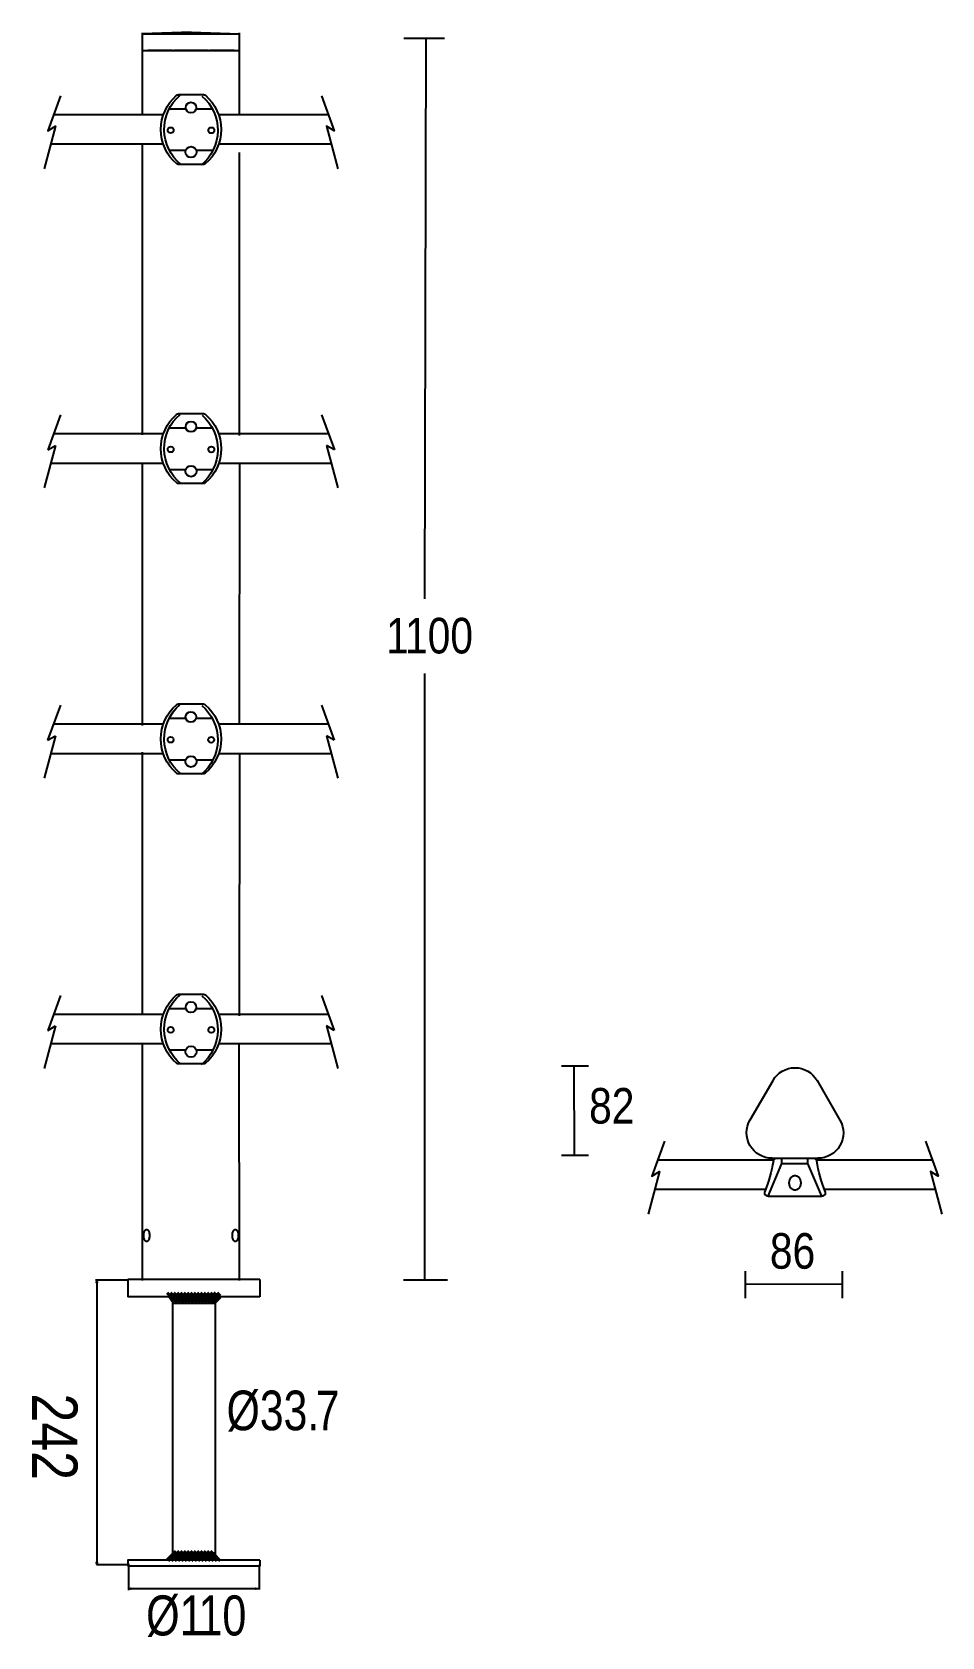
# Model space of a CAD drawing. Extents: x 7 to 173, y 7 to 300.
import ezdxf

# ---------------------------------------------------------------- set-up
doc = ezdxf.new("R2010")
doc.units = 0
doc.layers.add('LIVELLO_1', color=160, linetype='Continuous')
doc.styles.add('STD', font='txt')

# ---------------------------------------------------------------- blocks, each defined once
blk = doc.blocks.new('AI9-BLK319')
at = {"layer": 'LIVELLO_1', "color": 7}
for p, q in [((3.565932, -0.320911), (3.937658, 0.050815)), ((3.751795, -0.509013), (4.123521, -0.13522)), ((3.937658, -0.694704), (4.311623, -0.320911))]:
    blk.add_line(p, q, dxfattribs=at)
blk = doc.blocks.new('AI9-BLK318')
at = {"layer": 'LIVELLO_1', "color": 7}
blk.add_blockref('AI9-BLK319', (0, 0), dxfattribs=at)
blk = doc.blocks.new('AI9-BLK317')
at = {"layer": 'LIVELLO_1', "color": 7}
for p, q in [((3.795548, -0.171738), (4.167274, 0.202055)), ((3.981411, -0.357773), (4.353137, 0.016364)), ((4.167274, -0.543464), (4.541239, -0.171738))]:
    blk.add_line(p, q, dxfattribs=at)
blk = doc.blocks.new('AI9-BLK316')
at = {"layer": 'LIVELLO_1', "color": 7}
blk.add_blockref('AI9-BLK317', (0, 0), dxfattribs=at)
blk = doc.blocks.new('AI9-BLK315')
at = {"layer": 'LIVELLO_1', "color": 7}
for p, q in [((3.946357, 0.016192), (4.318083, 0.389985)), ((4.13222, -0.169499), (4.504979, 0.204294)), ((4.318083, -0.355534), (4.693081, 0.016192))]:
    blk.add_line(p, q, dxfattribs=at)
blk = doc.blocks.new('AI9-BLK314')
at = {"layer": 'LIVELLO_1', "color": 7}
blk.add_blockref('AI9-BLK315', (0, 0), dxfattribs=at)
blk = doc.blocks.new('AI9-BLK311')
at = {"layer": 'LIVELLO_1', "color": 7}
for p, q in [((2.959768, -0.320911), (3.331493, 0.050815)), ((3.145631, -0.509013), (3.519596, -0.13522)), ((3.331493, -0.694704), (3.705459, -0.320911))]:
    blk.add_line(p, q, dxfattribs=at)
blk = doc.blocks.new('AI9-BLK310')
at = {"layer": 'LIVELLO_1', "color": 7}
blk.add_blockref('AI9-BLK311', (0, 0), dxfattribs=at)
blk = doc.blocks.new('AI9-BLK309')
at = {"layer": 'LIVELLO_1', "color": 7}
for p, q in [((3.263453, -0.171738), (3.635179, 0.202055)), ((3.449316, -0.357773), (3.823109, 0.016364)), ((3.635179, -0.543464), (4.008971, -0.171738))]:
    blk.add_line(p, q, dxfattribs=at)
blk = doc.blocks.new('AI9-BLK308')
at = {"layer": 'LIVELLO_1', "color": 7}
blk.add_blockref('AI9-BLK309', (0, 0), dxfattribs=at)
blk = doc.blocks.new('AI9-BLK307')
at = {"layer": 'LIVELLO_1', "color": 7}
for p, q in [((3.565932, 0.016192), (3.937658, 0.389985)), ((3.751795, -0.169499), (4.123521, 0.204294)), ((3.937658, -0.355534), (4.311623, 0.016192))]:
    blk.add_line(p, q, dxfattribs=at)
blk = doc.blocks.new('AI9-BLK306')
at = {"layer": 'LIVELLO_1', "color": 7}
blk.add_blockref('AI9-BLK307', (0, 0), dxfattribs=at)
blk = doc.blocks.new('AI9-BLK305')
at = {"layer": 'LIVELLO_1', "color": 7}
for p, q in [((3.795548, 0.188102), (4.167274, 0.561895)), ((3.981411, 0.002067), (4.353137, 0.37586)), ((4.167274, -0.183624), (4.541239, 0.188102))]:
    blk.add_line(p, q, dxfattribs=at)
blk = doc.blocks.new('AI9-BLK304')
at = {"layer": 'LIVELLO_1', "color": 7}
blk.add_blockref('AI9-BLK305', (0, 0), dxfattribs=at)
blk = doc.blocks.new('AI9-BLK303')
at = {"layer": 'LIVELLO_1', "color": 7}
for p, q in [((3.946357, 0.339342), (4.318083, 0.713135)), ((4.13222, 0.153307), (4.504979, 0.525033)), ((4.318083, -0.032384), (4.693081, 0.339342))]:
    blk.add_line(p, q, dxfattribs=at)
blk = doc.blocks.new('AI9-BLK302')
at = {"layer": 'LIVELLO_1', "color": 7}
blk.add_blockref('AI9-BLK303', (0, 0), dxfattribs=at)
blk = doc.blocks.new('AI9-BLK301')
at = {"layer": 'LIVELLO_1', "color": 7}
for p, q in [((2.353603, -0.320911), (2.727396, 0.050815)), ((2.539466, -0.509013), (2.913259, -0.13522)), ((2.727396, -0.694704), (3.099122, -0.320911))]:
    blk.add_line(p, q, dxfattribs=at)
blk = doc.blocks.new('AI9-BLK300')
at = {"layer": 'LIVELLO_1', "color": 7}
blk.add_blockref('AI9-BLK301', (0, 0), dxfattribs=at)
blk = doc.blocks.new('AI9-BLK299')
at = {"layer": 'LIVELLO_1', "color": 7}
for p, q in [((2.657288, -0.171738), (3.031081, 0.202055)), ((2.843151, -0.357773), (3.216944, 0.016364)), ((3.031081, -0.543464), (3.402807, -0.171738))]:
    blk.add_line(p, q, dxfattribs=at)
blk = doc.blocks.new('AI9-BLK298')
at = {"layer": 'LIVELLO_1', "color": 7}
blk.add_blockref('AI9-BLK299', (0, 0), dxfattribs=at)
blk = doc.blocks.new('AI9-BLK297')
at = {"layer": 'LIVELLO_1', "color": 7}
for p, q in [((2.959768, 0.016192), (3.331493, 0.389985)), ((3.145631, -0.169499), (3.519596, 0.204294)), ((3.331493, -0.355534), (3.705459, 0.016192))]:
    blk.add_line(p, q, dxfattribs=at)
blk = doc.blocks.new('AI9-BLK296')
at = {"layer": 'LIVELLO_1', "color": 7}
blk.add_blockref('AI9-BLK297', (0, 0), dxfattribs=at)
blk = doc.blocks.new('AI9-BLK295')
at = {"layer": 'LIVELLO_1', "color": 7}
for p, q in [((3.263453, 0.188102), (3.635179, 0.561895)), ((3.449316, 0.002067), (3.823109, 0.37586)), ((3.635179, -0.183624), (4.008971, 0.188102))]:
    blk.add_line(p, q, dxfattribs=at)
blk = doc.blocks.new('AI9-BLK294')
at = {"layer": 'LIVELLO_1', "color": 7}
blk.add_blockref('AI9-BLK295', (0, 0), dxfattribs=at)
blk = doc.blocks.new('AI9-BLK293')
at = {"layer": 'LIVELLO_1', "color": 7}
for p, q in [((3.565932, 0.339342), (3.937658, 0.713135)), ((3.751795, 0.153307), (4.123521, 0.525033)), ((3.937658, -0.032384), (4.311623, 0.339342))]:
    blk.add_line(p, q, dxfattribs=at)
blk = doc.blocks.new('AI9-BLK292')
at = {"layer": 'LIVELLO_1', "color": 7}
blk.add_blockref('AI9-BLK293', (0, 0), dxfattribs=at)
blk = doc.blocks.new('AI9-BLK291')
at = {"layer": 'LIVELLO_1', "color": 7}
for p, q in [((1.747439, -0.320911), (2.121231, 0.050815)), ((1.935369, -0.509013), (2.307094, -0.13522)), ((2.121231, -0.694704), (2.492957, -0.320911))]:
    blk.add_line(p, q, dxfattribs=at)
blk = doc.blocks.new('AI9-BLK290')
at = {"layer": 'LIVELLO_1', "color": 7}
blk.add_blockref('AI9-BLK291', (0, 0), dxfattribs=at)
blk = doc.blocks.new('AI9-BLK289')
at = {"layer": 'LIVELLO_1', "color": 7}
for p, q in [((2.049918, -0.171738), (2.424917, 0.202055)), ((2.235781, -0.357773), (2.610779, 0.016364)), ((2.424917, -0.543464), (2.796642, -0.171738))]:
    blk.add_line(p, q, dxfattribs=at)
blk = doc.blocks.new('AI9-BLK288')
at = {"layer": 'LIVELLO_1', "color": 7}
blk.add_blockref('AI9-BLK289', (0, 0), dxfattribs=at)
blk = doc.blocks.new('AI9-BLK287')
at = {"layer": 'LIVELLO_1', "color": 7}
for p, q in [((2.353603, 0.016192), (2.727396, 0.389985)), ((2.539466, -0.169499), (2.913259, 0.204294)), ((2.727396, -0.355534), (3.099122, 0.016192))]:
    blk.add_line(p, q, dxfattribs=at)
blk = doc.blocks.new('AI9-BLK286')
at = {"layer": 'LIVELLO_1', "color": 7}
blk.add_blockref('AI9-BLK287', (0, 0), dxfattribs=at)
blk = doc.blocks.new('AI9-BLK285')
at = {"layer": 'LIVELLO_1', "color": 7}
for p, q in [((2.657288, 0.188102), (3.031081, 0.561895)), ((2.843151, 0.002067), (3.216944, 0.37586)), ((3.031081, -0.183624), (3.402807, 0.188102))]:
    blk.add_line(p, q, dxfattribs=at)
blk = doc.blocks.new('AI9-BLK284')
at = {"layer": 'LIVELLO_1', "color": 7}
blk.add_blockref('AI9-BLK285', (0, 0), dxfattribs=at)
blk = doc.blocks.new('AI9-BLK283')
at = {"layer": 'LIVELLO_1', "color": 7}
for p, q in [((2.959768, 0.339342), (3.331493, 0.713135)), ((3.145631, 0.153307), (3.519596, 0.525033)), ((3.331493, -0.032384), (3.705459, 0.339342))]:
    blk.add_line(p, q, dxfattribs=at)
blk = doc.blocks.new('AI9-BLK282')
at = {"layer": 'LIVELLO_1', "color": 7}
blk.add_blockref('AI9-BLK283', (0, 0), dxfattribs=at)
blk = doc.blocks.new('AI9-BLK281')
at = {"layer": 'LIVELLO_1', "color": 7}
for p, q in [((1.143341, -0.320911), (1.515067, 0.050815)), ((1.329204, -0.509013), (1.70093, -0.13522)), ((1.515067, -0.694704), (1.886793, -0.320911))]:
    blk.add_line(p, q, dxfattribs=at)
blk = doc.blocks.new('AI9-BLK280')
at = {"layer": 'LIVELLO_1', "color": 7}
blk.add_blockref('AI9-BLK281', (0, 0), dxfattribs=at)
blk = doc.blocks.new('AI9-BLK279')
at = {"layer": 'LIVELLO_1', "color": 7}
for p, q in [((1.443753, -0.171738), (1.817546, 0.202055)), ((1.631683, -0.357773), (2.003409, 0.016364)), ((1.817546, -0.543464), (2.189272, -0.171738))]:
    blk.add_line(p, q, dxfattribs=at)
blk = doc.blocks.new('AI9-BLK278')
at = {"layer": 'LIVELLO_1', "color": 7}
blk.add_blockref('AI9-BLK279', (0, 0), dxfattribs=at)
blk = doc.blocks.new('AI9-BLK277')
at = {"layer": 'LIVELLO_1', "color": 7}
for p, q in [((1.747439, 0.016192), (2.121231, 0.389985)), ((1.935369, -0.169499), (2.307094, 0.204294)), ((2.121231, -0.355534), (2.492957, 0.016192))]:
    blk.add_line(p, q, dxfattribs=at)
blk = doc.blocks.new('AI9-BLK276')
at = {"layer": 'LIVELLO_1', "color": 7}
blk.add_blockref('AI9-BLK277', (0, 0), dxfattribs=at)
blk = doc.blocks.new('AI9-BLK275')
at = {"layer": 'LIVELLO_1', "color": 7}
for p, q in [((2.049918, 0.188102), (2.424917, 0.561895)), ((2.235781, 0.002067), (2.610779, 0.37586)), ((2.424917, -0.183624), (2.796642, 0.188102))]:
    blk.add_line(p, q, dxfattribs=at)
blk = doc.blocks.new('AI9-BLK274')
at = {"layer": 'LIVELLO_1', "color": 7}
blk.add_blockref('AI9-BLK275', (0, 0), dxfattribs=at)
blk = doc.blocks.new('AI9-BLK273')
at = {"layer": 'LIVELLO_1', "color": 7}
for p, q in [((2.353603, 0.339342), (2.727396, 0.713135)), ((2.539466, 0.153307), (2.913259, 0.525033)), ((2.727396, -0.032384), (3.099122, 0.339342))]:
    blk.add_line(p, q, dxfattribs=at)
blk = doc.blocks.new('AI9-BLK272')
at = {"layer": 'LIVELLO_1', "color": 7}
blk.add_blockref('AI9-BLK273', (0, 0), dxfattribs=at)
blk = doc.blocks.new('AI9-BLK271')
at = {"layer": 'LIVELLO_1', "color": 7}
for p, q in [((0.537004, -0.320911), (0.90873, 0.050815)), ((0.722867, -0.509013), (1.094593, -0.13522)), ((0.90873, -0.694704), (1.282695, -0.320911))]:
    blk.add_line(p, q, dxfattribs=at)
blk = doc.blocks.new('AI9-BLK270')
at = {"layer": 'LIVELLO_1', "color": 7}
blk.add_blockref('AI9-BLK271', (0, 0), dxfattribs=at)
blk = doc.blocks.new('AI9-BLK269')
at = {"layer": 'LIVELLO_1', "color": 7}
for p, q in [((0.839656, -0.171738), (1.211382, 0.202055)), ((1.025519, -0.357773), (1.397245, 0.016364)), ((1.211382, -0.543464), (1.585347, -0.171738))]:
    blk.add_line(p, q, dxfattribs=at)
blk = doc.blocks.new('AI9-BLK268')
at = {"layer": 'LIVELLO_1', "color": 7}
blk.add_blockref('AI9-BLK269', (0, 0), dxfattribs=at)
blk = doc.blocks.new('AI9-BLK267')
at = {"layer": 'LIVELLO_1', "color": 7}
for p, q in [((1.143341, 0.016192), (1.515067, 0.389985)), ((1.329204, -0.169499), (1.70093, 0.204294)), ((1.515067, -0.355534), (1.886793, 0.016192))]:
    blk.add_line(p, q, dxfattribs=at)
blk = doc.blocks.new('AI9-BLK266')
at = {"layer": 'LIVELLO_1', "color": 7}
blk.add_blockref('AI9-BLK267', (0, 0), dxfattribs=at)
blk = doc.blocks.new('AI9-BLK265')
at = {"layer": 'LIVELLO_1', "color": 7}
for p, q in [((1.443753, 0.188102), (1.817546, 0.561895)), ((1.631683, 0.002067), (2.003409, 0.37586)), ((1.817546, -0.183624), (2.189272, 0.188102))]:
    blk.add_line(p, q, dxfattribs=at)
blk = doc.blocks.new('AI9-BLK264')
at = {"layer": 'LIVELLO_1', "color": 7}
blk.add_blockref('AI9-BLK265', (0, 0), dxfattribs=at)
blk = doc.blocks.new('AI9-BLK263')
at = {"layer": 'LIVELLO_1', "color": 7}
for p, q in [((1.747439, 0.339342), (2.121231, 0.713135)), ((1.935369, 0.153307), (2.307094, 0.525033)), ((2.121231, -0.032384), (2.492957, 0.339342))]:
    blk.add_line(p, q, dxfattribs=at)
blk = doc.blocks.new('AI9-BLK262')
at = {"layer": 'LIVELLO_1', "color": 7}
blk.add_blockref('AI9-BLK263', (0, 0), dxfattribs=at)
blk = doc.blocks.new('AI9-BLK261')
at = {"layer": 'LIVELLO_1', "color": 7}
for p, q in [((-0.070194, -0.320911), (0.301532, 0.050815)), ((0.115669, -0.509013), (0.490668, -0.13522)), ((0.301532, -0.694704), (0.676531, -0.320911))]:
    blk.add_line(p, q, dxfattribs=at)
blk = doc.blocks.new('AI9-BLK260')
at = {"layer": 'LIVELLO_1', "color": 7}
blk.add_blockref('AI9-BLK261', (0, 0), dxfattribs=at)
blk = doc.blocks.new('AI9-BLK259')
at = {"layer": 'LIVELLO_1', "color": 7}
for p, q in [((0.233491, -0.171738), (0.605217, 0.202055)), ((0.419354, -0.357773), (0.793147, 0.016364)), ((0.605217, -0.543464), (0.97901, -0.171738))]:
    blk.add_line(p, q, dxfattribs=at)
blk = doc.blocks.new('AI9-BLK258')
at = {"layer": 'LIVELLO_1', "color": 7}
blk.add_blockref('AI9-BLK259', (0, 0), dxfattribs=at)
blk = doc.blocks.new('AI9-BLK257')
at = {"layer": 'LIVELLO_1', "color": 7}
for p, q in [((0.537004, 0.016192), (0.90873, 0.389985)), ((0.722867, -0.169499), (1.094593, 0.204294)), ((0.90873, -0.355534), (1.282695, 0.016192))]:
    blk.add_line(p, q, dxfattribs=at)
blk = doc.blocks.new('AI9-BLK256')
at = {"layer": 'LIVELLO_1', "color": 7}
blk.add_blockref('AI9-BLK257', (0, 0), dxfattribs=at)
blk = doc.blocks.new('AI9-BLK255')
at = {"layer": 'LIVELLO_1', "color": 7}
for p, q in [((0.839656, 0.188102), (1.211382, 0.561895)), ((1.025519, 0.002067), (1.397245, 0.37586)), ((1.211382, -0.183624), (1.585347, 0.188102))]:
    blk.add_line(p, q, dxfattribs=at)
blk = doc.blocks.new('AI9-BLK254')
at = {"layer": 'LIVELLO_1', "color": 7}
blk.add_blockref('AI9-BLK255', (0, 0), dxfattribs=at)
blk = doc.blocks.new('AI9-BLK253')
at = {"layer": 'LIVELLO_1', "color": 7}
for p, q in [((1.143341, 0.339342), (1.515067, 0.713135)), ((1.329204, 0.153307), (1.70093, 0.525033)), ((1.515067, -0.032384), (1.886793, 0.339342))]:
    blk.add_line(p, q, dxfattribs=at)
blk = doc.blocks.new('AI9-BLK252')
at = {"layer": 'LIVELLO_1', "color": 7}
blk.add_blockref('AI9-BLK253', (0, 0), dxfattribs=at)
blk = doc.blocks.new('AI9-BLK251')
at = {"layer": 'LIVELLO_1', "color": 7}
for p, q in [((-0.676358, -0.320911), (-0.302566, 0.050815)), ((-0.490495, -0.509013), (-0.116703, -0.13522)), ((-0.302566, -0.694704), (0.06916, -0.320911))]:
    blk.add_line(p, q, dxfattribs=at)
blk = doc.blocks.new('AI9-BLK250')
at = {"layer": 'LIVELLO_1', "color": 7}
blk.add_blockref('AI9-BLK251', (0, 0), dxfattribs=at)
blk = doc.blocks.new('AI9-BLK249')
at = {"layer": 'LIVELLO_1', "color": 7}
for p, q in [((-0.372845, -0.171738), (-0.00112, 0.202055)), ((-0.186983, -0.357773), (0.186983, 0.016364)), ((-0.00112, -0.543464), (0.372845, -0.171738))]:
    blk.add_line(p, q, dxfattribs=at)
blk = doc.blocks.new('AI9-BLK248')
at = {"layer": 'LIVELLO_1', "color": 7}
blk.add_blockref('AI9-BLK249', (0, 0), dxfattribs=at)
blk = doc.blocks.new('AI9-BLK247')
at = {"layer": 'LIVELLO_1', "color": 7}
for p, q in [((-0.070194, 0.016192), (0.301532, 0.389985)), ((0.115669, -0.169499), (0.490668, 0.204294)), ((0.301532, -0.355534), (0.676531, 0.016192))]:
    blk.add_line(p, q, dxfattribs=at)
blk = doc.blocks.new('AI9-BLK246')
at = {"layer": 'LIVELLO_1', "color": 7}
blk.add_blockref('AI9-BLK247', (0, 0), dxfattribs=at)
blk = doc.blocks.new('AI9-BLK245')
at = {"layer": 'LIVELLO_1', "color": 7}
for p, q in [((0.233491, 0.188102), (0.605217, 0.561895)), ((0.419354, 0.002067), (0.793147, 0.37586)), ((0.605217, -0.183624), (0.97901, 0.188102))]:
    blk.add_line(p, q, dxfattribs=at)
blk = doc.blocks.new('AI9-BLK244')
at = {"layer": 'LIVELLO_1', "color": 7}
blk.add_blockref('AI9-BLK245', (0, 0), dxfattribs=at)
blk = doc.blocks.new('AI9-BLK243')
at = {"layer": 'LIVELLO_1', "color": 7}
for p, q in [((0.537004, 0.339342), (0.90873, 0.713135)), ((0.722867, 0.153307), (1.094593, 0.525033)), ((0.90873, -0.032384), (1.282695, 0.339342))]:
    blk.add_line(p, q, dxfattribs=at)
blk = doc.blocks.new('AI9-BLK242')
at = {"layer": 'LIVELLO_1', "color": 7}
blk.add_blockref('AI9-BLK243', (0, 0), dxfattribs=at)
blk = doc.blocks.new('AI9-BLK241')
at = {"layer": 'LIVELLO_1', "color": 7}
for p, q in [((-1.282695, -0.320911), (-0.90873, 0.050815)), ((-1.094593, -0.509013), (-0.722867, -0.13522)), ((-0.90873, -0.694704), (-0.537004, -0.320911))]:
    blk.add_line(p, q, dxfattribs=at)
blk = doc.blocks.new('AI9-BLK240')
at = {"layer": 'LIVELLO_1', "color": 7}
blk.add_blockref('AI9-BLK241', (0, 0), dxfattribs=at)
blk = doc.blocks.new('AI9-BLK239')
at = {"layer": 'LIVELLO_1', "color": 7}
for p, q in [((-0.97901, -0.171738), (-0.605045, 0.202055)), ((-0.793147, -0.357773), (-0.419182, 0.016364)), ((-0.605045, -0.543464), (-0.233319, -0.171738))]:
    blk.add_line(p, q, dxfattribs=at)
blk = doc.blocks.new('AI9-BLK238')
at = {"layer": 'LIVELLO_1', "color": 7}
blk.add_blockref('AI9-BLK239', (0, 0), dxfattribs=at)
blk = doc.blocks.new('AI9-BLK237')
at = {"layer": 'LIVELLO_1', "color": 7}
for p, q in [((-0.676358, 0.016192), (-0.302566, 0.389985)), ((-0.490495, -0.169499), (-0.116703, 0.204294)), ((-0.302566, -0.355534), (0.06916, 0.016192))]:
    blk.add_line(p, q, dxfattribs=at)
blk = doc.blocks.new('AI9-BLK236')
at = {"layer": 'LIVELLO_1', "color": 7}
blk.add_blockref('AI9-BLK237', (0, 0), dxfattribs=at)
blk = doc.blocks.new('AI9-BLK235')
at = {"layer": 'LIVELLO_1', "color": 7}
for p, q in [((-0.372845, 0.188102), (-0.00112, 0.561895)), ((-0.186983, 0.002067), (0.186983, 0.37586)), ((-0.00112, -0.183624), (0.372845, 0.188102))]:
    blk.add_line(p, q, dxfattribs=at)
blk = doc.blocks.new('AI9-BLK234')
at = {"layer": 'LIVELLO_1', "color": 7}
blk.add_blockref('AI9-BLK235', (0, 0), dxfattribs=at)
blk = doc.blocks.new('AI9-BLK233')
at = {"layer": 'LIVELLO_1', "color": 7}
for p, q in [((-0.070194, 0.339342), (0.301532, 0.713135)), ((0.115669, 0.153307), (0.490668, 0.525033)), ((0.301532, -0.032384), (0.676531, 0.339342))]:
    blk.add_line(p, q, dxfattribs=at)
blk = doc.blocks.new('AI9-BLK232')
at = {"layer": 'LIVELLO_1', "color": 7}
blk.add_blockref('AI9-BLK233', (0, 0), dxfattribs=at)
blk = doc.blocks.new('AI9-BLK231')
at = {"layer": 'LIVELLO_1', "color": 7}
for p, q in [((-1.88886, -0.320911), (-1.514895, 0.050815)), ((-1.700758, -0.509013), (-1.329032, -0.13522)), ((-1.514895, -0.694704), (-1.143169, -0.320911))]:
    blk.add_line(p, q, dxfattribs=at)
blk = doc.blocks.new('AI9-BLK230')
at = {"layer": 'LIVELLO_1', "color": 7}
blk.add_blockref('AI9-BLK231', (0, 0), dxfattribs=at)
blk = doc.blocks.new('AI9-BLK229')
at = {"layer": 'LIVELLO_1', "color": 7}
for p, q in [((-1.585175, -0.171738), (-1.211382, 0.202055)), ((-1.397245, -0.357773), (-1.025519, 0.016364)), ((-1.211382, -0.543464), (-0.839656, -0.171738))]:
    blk.add_line(p, q, dxfattribs=at)
blk = doc.blocks.new('AI9-BLK228')
at = {"layer": 'LIVELLO_1', "color": 7}
blk.add_blockref('AI9-BLK229', (0, 0), dxfattribs=at)
blk = doc.blocks.new('AI9-BLK227')
at = {"layer": 'LIVELLO_1', "color": 7}
for p, q in [((-1.282695, 0.016192), (-0.90873, 0.389985)), ((-1.094593, -0.169499), (-0.722867, 0.204294)), ((-0.90873, -0.355534), (-0.537004, 0.016192))]:
    blk.add_line(p, q, dxfattribs=at)
blk = doc.blocks.new('AI9-BLK226')
at = {"layer": 'LIVELLO_1', "color": 7}
blk.add_blockref('AI9-BLK227', (0, 0), dxfattribs=at)
blk = doc.blocks.new('AI9-BLK225')
at = {"layer": 'LIVELLO_1', "color": 7}
for p, q in [((-0.97901, 0.188102), (-0.605045, 0.561895)), ((-0.793147, 0.002067), (-0.419182, 0.37586)), ((-0.605045, -0.183624), (-0.233319, 0.188102))]:
    blk.add_line(p, q, dxfattribs=at)
blk = doc.blocks.new('AI9-BLK224')
at = {"layer": 'LIVELLO_1', "color": 7}
blk.add_blockref('AI9-BLK225', (0, 0), dxfattribs=at)
blk = doc.blocks.new('AI9-BLK223')
at = {"layer": 'LIVELLO_1', "color": 7}
for p, q in [((-0.676358, 0.339342), (-0.302566, 0.713135)), ((-0.490495, 0.153307), (-0.116703, 0.525033)), ((-0.302566, -0.032384), (0.06916, 0.339342))]:
    blk.add_line(p, q, dxfattribs=at)
blk = doc.blocks.new('AI9-BLK222')
at = {"layer": 'LIVELLO_1', "color": 7}
blk.add_blockref('AI9-BLK223', (0, 0), dxfattribs=at)
blk = doc.blocks.new('AI9-BLK221')
at = {"layer": 'LIVELLO_1', "color": 7}
for p, q in [((-2.492957, -0.320911), (-2.121231, 0.050815)), ((-2.307094, -0.509013), (-1.935369, -0.13522)), ((-2.121231, -0.694704), (-1.747266, -0.320911))]:
    blk.add_line(p, q, dxfattribs=at)
blk = doc.blocks.new('AI9-BLK220')
at = {"layer": 'LIVELLO_1', "color": 7}
blk.add_blockref('AI9-BLK221', (0, 0), dxfattribs=at)
blk = doc.blocks.new('AI9-BLK219')
at = {"layer": 'LIVELLO_1', "color": 7}
for p, q in [((-2.190306, -0.171738), (-1.81858, 0.202055)), ((-2.004443, -0.357773), (-1.631683, 0.016364)), ((-1.81858, -0.543464), (-1.443581, -0.171738))]:
    blk.add_line(p, q, dxfattribs=at)
blk = doc.blocks.new('AI9-BLK218')
at = {"layer": 'LIVELLO_1', "color": 7}
blk.add_blockref('AI9-BLK219', (0, 0), dxfattribs=at)
blk = doc.blocks.new('AI9-BLK217')
at = {"layer": 'LIVELLO_1', "color": 7}
for p, q in [((-1.88886, 0.016192), (-1.514895, 0.389985)), ((-1.700758, -0.169499), (-1.329032, 0.204294)), ((-1.514895, -0.355534), (-1.143169, 0.016192))]:
    blk.add_line(p, q, dxfattribs=at)
blk = doc.blocks.new('AI9-BLK216')
at = {"layer": 'LIVELLO_1', "color": 7}
blk.add_blockref('AI9-BLK217', (0, 0), dxfattribs=at)
blk = doc.blocks.new('AI9-BLK215')
at = {"layer": 'LIVELLO_1', "color": 7}
for p, q in [((-1.585175, 0.188102), (-1.211382, 0.561895)), ((-1.397245, 0.002067), (-1.025519, 0.37586)), ((-1.211382, -0.183624), (-0.839656, 0.188102))]:
    blk.add_line(p, q, dxfattribs=at)
blk = doc.blocks.new('AI9-BLK214')
at = {"layer": 'LIVELLO_1', "color": 7}
blk.add_blockref('AI9-BLK215', (0, 0), dxfattribs=at)
blk = doc.blocks.new('AI9-BLK213')
at = {"layer": 'LIVELLO_1', "color": 7}
for p, q in [((-1.282695, 0.339342), (-0.90873, 0.713135)), ((-1.094593, 0.153307), (-0.722867, 0.525033)), ((-0.90873, -0.032384), (-0.537004, 0.339342))]:
    blk.add_line(p, q, dxfattribs=at)
blk = doc.blocks.new('AI9-BLK212')
at = {"layer": 'LIVELLO_1', "color": 7}
blk.add_blockref('AI9-BLK213', (0, 0), dxfattribs=at)
blk = doc.blocks.new('AI9-BLK211')
at = {"layer": 'LIVELLO_1', "color": 7}
for p, q in [((-3.099122, -0.320911), (-2.727396, 0.050815)), ((-2.913259, -0.509013), (-2.539466, -0.13522)), ((-2.727396, -0.694704), (-2.353603, -0.320911))]:
    blk.add_line(p, q, dxfattribs=at)
blk = doc.blocks.new('AI9-BLK210')
at = {"layer": 'LIVELLO_1', "color": 7}
blk.add_blockref('AI9-BLK211', (0, 0), dxfattribs=at)
blk = doc.blocks.new('AI9-BLK209')
at = {"layer": 'LIVELLO_1', "color": 7}
for p, q in [((-2.796642, -0.171738), (-2.424917, 0.202055)), ((-2.610779, -0.357773), (-2.239054, 0.016364)), ((-2.424917, -0.543464), (-2.050951, -0.171738))]:
    blk.add_line(p, q, dxfattribs=at)
blk = doc.blocks.new('AI9-BLK208')
at = {"layer": 'LIVELLO_1', "color": 7}
blk.add_blockref('AI9-BLK209', (0, 0), dxfattribs=at)
blk = doc.blocks.new('AI9-BLK207')
at = {"layer": 'LIVELLO_1', "color": 7}
for p, q in [((-2.492957, 0.016192), (-2.121231, 0.389985)), ((-2.307094, -0.169499), (-1.935369, 0.204294)), ((-2.121231, -0.355534), (-1.747266, 0.016192))]:
    blk.add_line(p, q, dxfattribs=at)
blk = doc.blocks.new('AI9-BLK206')
at = {"layer": 'LIVELLO_1', "color": 7}
blk.add_blockref('AI9-BLK207', (0, 0), dxfattribs=at)
blk = doc.blocks.new('AI9-BLK205')
at = {"layer": 'LIVELLO_1', "color": 7}
for p, q in [((-2.190306, 0.188102), (-1.81858, 0.561895)), ((-2.004443, 0.002067), (-1.631683, 0.37586)), ((-1.81858, -0.183624), (-1.443581, 0.188102))]:
    blk.add_line(p, q, dxfattribs=at)
blk = doc.blocks.new('AI9-BLK204')
at = {"layer": 'LIVELLO_1', "color": 7}
blk.add_blockref('AI9-BLK205', (0, 0), dxfattribs=at)
blk = doc.blocks.new('AI9-BLK203')
at = {"layer": 'LIVELLO_1', "color": 7}
for p, q in [((-1.88886, 0.339342), (-1.514895, 0.713135)), ((-1.700758, 0.153307), (-1.329032, 0.525033)), ((-1.514895, -0.032384), (-1.143169, 0.339342))]:
    blk.add_line(p, q, dxfattribs=at)
blk = doc.blocks.new('AI9-BLK202')
at = {"layer": 'LIVELLO_1', "color": 7}
blk.add_blockref('AI9-BLK203', (0, 0), dxfattribs=at)
blk = doc.blocks.new('AI9-BLK201')
at = {"layer": 'LIVELLO_1', "color": 7}
for p, q in [((-3.705286, -0.320911), (-3.331493, 0.050815)), ((-3.519423, -0.509013), (-3.145631, -0.13522)), ((-3.331493, -0.694704), (-2.959768, -0.320911))]:
    blk.add_line(p, q, dxfattribs=at)
blk = doc.blocks.new('AI9-BLK200')
at = {"layer": 'LIVELLO_1', "color": 7}
blk.add_blockref('AI9-BLK201', (0, 0), dxfattribs=at)
blk = doc.blocks.new('AI9-BLK199')
at = {"layer": 'LIVELLO_1', "color": 7}
for p, q in [((-3.402807, -0.171738), (-3.031081, 0.202055)), ((-3.216944, -0.357773), (-2.842979, 0.016364)), ((-3.031081, -0.543464), (-2.657116, -0.171738))]:
    blk.add_line(p, q, dxfattribs=at)
blk = doc.blocks.new('AI9-BLK198')
at = {"layer": 'LIVELLO_1', "color": 7}
blk.add_blockref('AI9-BLK199', (0, 0), dxfattribs=at)
blk = doc.blocks.new('AI9-BLK197')
at = {"layer": 'LIVELLO_1', "color": 7}
for p, q in [((-3.099122, 0.016192), (-2.727396, 0.389985)), ((-2.913259, -0.169499), (-2.539466, 0.204294)), ((-2.727396, -0.355534), (-2.353603, 0.016192))]:
    blk.add_line(p, q, dxfattribs=at)
blk = doc.blocks.new('AI9-BLK196')
at = {"layer": 'LIVELLO_1', "color": 7}
blk.add_blockref('AI9-BLK197', (0, 0), dxfattribs=at)
blk = doc.blocks.new('AI9-BLK195')
at = {"layer": 'LIVELLO_1', "color": 7}
for p, q in [((-2.796642, 0.188102), (-2.424917, 0.561895)), ((-2.610779, 0.002067), (-2.239054, 0.37586)), ((-2.424917, -0.183624), (-2.050951, 0.188102))]:
    blk.add_line(p, q, dxfattribs=at)
blk = doc.blocks.new('AI9-BLK194')
at = {"layer": 'LIVELLO_1', "color": 7}
blk.add_blockref('AI9-BLK195', (0, 0), dxfattribs=at)
blk = doc.blocks.new('AI9-BLK193')
at = {"layer": 'LIVELLO_1', "color": 7}
for p, q in [((-2.492957, 0.339342), (-2.121231, 0.713135)), ((-2.307094, 0.153307), (-1.935369, 0.525033)), ((-2.121231, -0.032384), (-1.747266, 0.339342))]:
    blk.add_line(p, q, dxfattribs=at)
blk = doc.blocks.new('AI9-BLK192')
at = {"layer": 'LIVELLO_1', "color": 7}
blk.add_blockref('AI9-BLK193', (0, 0), dxfattribs=at)
blk = doc.blocks.new('AI9-BLK191')
at = {"layer": 'LIVELLO_1', "color": 7}
for p, q in [((-4.008971, -0.171738), (-3.635179, 0.202055)), ((-3.823109, -0.357773), (-3.449316, 0.016364)), ((-3.635179, -0.543464), (-3.263453, -0.171738))]:
    blk.add_line(p, q, dxfattribs=at)
blk = doc.blocks.new('AI9-BLK190')
at = {"layer": 'LIVELLO_1', "color": 7}
blk.add_blockref('AI9-BLK191', (0, 0), dxfattribs=at)
blk = doc.blocks.new('AI9-BLK189')
at = {"layer": 'LIVELLO_1', "color": 7}
for p, q in [((-3.705286, 0.016192), (-3.331493, 0.389985)), ((-3.519423, -0.169499), (-3.145631, 0.204294)), ((-3.331493, -0.355534), (-2.959768, 0.016192))]:
    blk.add_line(p, q, dxfattribs=at)
blk = doc.blocks.new('AI9-BLK188')
at = {"layer": 'LIVELLO_1', "color": 7}
blk.add_blockref('AI9-BLK189', (0, 0), dxfattribs=at)
blk = doc.blocks.new('AI9-BLK187')
at = {"layer": 'LIVELLO_1', "color": 7}
for p, q in [((-3.402807, 0.188102), (-3.031081, 0.561895)), ((-3.216944, 0.002067), (-2.842979, 0.37586)), ((-3.031081, -0.183624), (-2.657116, 0.188102))]:
    blk.add_line(p, q, dxfattribs=at)
blk = doc.blocks.new('AI9-BLK186')
at = {"layer": 'LIVELLO_1', "color": 7}
blk.add_blockref('AI9-BLK187', (0, 0), dxfattribs=at)
blk = doc.blocks.new('AI9-BLK185')
at = {"layer": 'LIVELLO_1', "color": 7}
for p, q in [((-3.099122, 0.339342), (-2.727396, 0.713135)), ((-2.913259, 0.153307), (-2.539466, 0.525033)), ((-2.727396, -0.032384), (-2.353603, 0.339342))]:
    blk.add_line(p, q, dxfattribs=at)
blk = doc.blocks.new('AI9-BLK184')
at = {"layer": 'LIVELLO_1', "color": 7}
blk.add_blockref('AI9-BLK185', (0, 0), dxfattribs=at)
blk = doc.blocks.new('AI9-BLK183')
at = {"layer": 'LIVELLO_1', "color": 7}
for p, q in [((-4.312657, 0.016192), (-3.937658, 0.389985)), ((-4.126794, -0.169499), (-3.751795, 0.204294)), ((-3.937658, -0.355534), (-3.565932, 0.016192))]:
    blk.add_line(p, q, dxfattribs=at)
blk = doc.blocks.new('AI9-BLK182')
at = {"layer": 'LIVELLO_1', "color": 7}
blk.add_blockref('AI9-BLK183', (0, 0), dxfattribs=at)
blk = doc.blocks.new('AI9-BLK181')
at = {"layer": 'LIVELLO_1', "color": 7}
for p, q in [((-4.008971, 0.188102), (-3.635179, 0.561895)), ((-3.823109, 0.002067), (-3.449316, 0.37586)), ((-3.635179, -0.183624), (-3.263453, 0.188102))]:
    blk.add_line(p, q, dxfattribs=at)
blk = doc.blocks.new('AI9-BLK180')
at = {"layer": 'LIVELLO_1', "color": 7}
blk.add_blockref('AI9-BLK181', (0, 0), dxfattribs=at)
blk = doc.blocks.new('AI9-BLK179')
at = {"layer": 'LIVELLO_1', "color": 7}
for p, q in [((-3.705286, 0.339342), (-3.331493, 0.713135)), ((-3.519423, 0.153307), (-3.145631, 0.525033)), ((-3.331493, -0.032384), (-2.959768, 0.339342))]:
    blk.add_line(p, q, dxfattribs=at)
blk = doc.blocks.new('AI9-BLK178')
at = {"layer": 'LIVELLO_1', "color": 7}
blk.add_blockref('AI9-BLK179', (0, 0), dxfattribs=at)
blk = doc.blocks.new('AI9-BLK177')
at = {"layer": 'LIVELLO_1', "color": 7}
for p, q in [((-4.541153, 0.188102), (-4.16736, 0.561895)), ((-4.353223, 0.002067), (-3.981497, 0.37586)), ((-4.16736, -0.183624), (-3.795634, 0.188102))]:
    blk.add_line(p, q, dxfattribs=at)
blk = doc.blocks.new('AI9-BLK176')
at = {"layer": 'LIVELLO_1', "color": 7}
blk.add_blockref('AI9-BLK177', (0, 0), dxfattribs=at)
blk = doc.blocks.new('AI9-BLK175')
at = {"layer": 'LIVELLO_1', "color": 7}
for p, q in [((-4.312657, 0.339342), (-3.937658, 0.713135)), ((-4.126794, 0.153307), (-3.751795, 0.525033)), ((-3.937658, -0.032384), (-3.565932, 0.339342))]:
    blk.add_line(p, q, dxfattribs=at)
blk = doc.blocks.new('AI9-BLK174')
at = {"layer": 'LIVELLO_1', "color": 7}
blk.add_blockref('AI9-BLK175', (0, 0), dxfattribs=at)
blk = doc.blocks.new('AI9-BLK173')
at = {"layer": 'LIVELLO_1', "color": 7}
for p, q in [((-4.692995, 0.339342), (-4.319202, 0.713135)), ((-4.505065, 0.153307), (-4.133339, 0.525033)), ((-4.319202, -0.032384), (-3.947477, 0.339342))]:
    blk.add_line(p, q, dxfattribs=at)
blk = doc.blocks.new('AI9-BLK172')
at = {"layer": 'LIVELLO_1', "color": 7}
blk.add_blockref('AI9-BLK173', (0, 0), dxfattribs=at)
blk = doc.blocks.new('AI9-BLK169')
at = {"layer": 'LIVELLO_1', "color": 7}
for p, q in [((3.946357, -0.280948), (4.318083, 0.092845)), ((4.13222, -0.466638), (4.504979, -0.092845)), ((4.318083, -0.652673), (4.693081, -0.280948))]:
    blk.add_line(p, q, dxfattribs=at)
blk = doc.blocks.new('AI9-BLK168')
at = {"layer": 'LIVELLO_1', "color": 7}
blk.add_blockref('AI9-BLK169', (0, 0), dxfattribs=at)
blk = doc.blocks.new('AI9-BLK165')
at = {"layer": 'LIVELLO_1', "color": 7}
for p, q in [((3.565932, -0.280948), (3.937658, 0.092845)), ((3.751795, -0.466638), (4.12576, -0.092845)), ((3.937658, -0.652673), (4.311623, -0.280948))]:
    blk.add_line(p, q, dxfattribs=at)
blk = doc.blocks.new('AI9-BLK164')
at = {"layer": 'LIVELLO_1', "color": 7}
blk.add_blockref('AI9-BLK165', (0, 0), dxfattribs=at)
blk = doc.blocks.new('AI9-BLK163')
at = {"layer": 'LIVELLO_1', "color": 7}
for p, q in [((3.795548, -0.127296), (4.167274, 0.246497)), ((3.981411, -0.315398), (4.353137, 0.060806)), ((4.167274, -0.501434), (4.541239, -0.127296))]:
    blk.add_line(p, q, dxfattribs=at)
blk = doc.blocks.new('AI9-BLK162')
at = {"layer": 'LIVELLO_1', "color": 7}
blk.add_blockref('AI9-BLK163', (0, 0), dxfattribs=at)
blk = doc.blocks.new('AI9-BLK159')
at = {"layer": 'LIVELLO_1', "color": 7}
for p, q in [((2.959768, -0.280948), (3.331493, 0.092845)), ((3.145631, -0.466638), (3.519596, -0.092845)), ((3.331493, -0.652673), (3.705459, -0.280948))]:
    blk.add_line(p, q, dxfattribs=at)
blk = doc.blocks.new('AI9-BLK158')
at = {"layer": 'LIVELLO_1', "color": 7}
blk.add_blockref('AI9-BLK159', (0, 0), dxfattribs=at)
blk = doc.blocks.new('AI9-BLK157')
at = {"layer": 'LIVELLO_1', "color": 7}
for p, q in [((3.263453, -0.127296), (3.635179, 0.246497)), ((3.449316, -0.315398), (3.823109, 0.060806)), ((3.635179, -0.501434), (4.008971, -0.127296))]:
    blk.add_line(p, q, dxfattribs=at)
blk = doc.blocks.new('AI9-BLK156')
at = {"layer": 'LIVELLO_1', "color": 7}
blk.add_blockref('AI9-BLK157', (0, 0), dxfattribs=at)
blk = doc.blocks.new('AI9-BLK155')
at = {"layer": 'LIVELLO_1', "color": 7}
for p, q in [((3.565932, 0.077859), (3.937658, 0.451652)), ((3.751795, -0.108176), (4.12576, 0.265961)), ((3.937658, -0.293867), (4.311623, 0.077859))]:
    blk.add_line(p, q, dxfattribs=at)
blk = doc.blocks.new('AI9-BLK154')
at = {"layer": 'LIVELLO_1', "color": 7}
blk.add_blockref('AI9-BLK155', (0, 0), dxfattribs=at)
blk = doc.blocks.new('AI9-BLK151')
at = {"layer": 'LIVELLO_1', "color": 7}
for p, q in [((2.353603, -0.280948), (2.727396, 0.092845)), ((2.539466, -0.466638), (2.913259, -0.092845)), ((2.727396, -0.652673), (3.099122, -0.280948))]:
    blk.add_line(p, q, dxfattribs=at)
blk = doc.blocks.new('AI9-BLK150')
at = {"layer": 'LIVELLO_1', "color": 7}
blk.add_blockref('AI9-BLK151', (0, 0), dxfattribs=at)
blk = doc.blocks.new('AI9-BLK149')
at = {"layer": 'LIVELLO_1', "color": 7}
for p, q in [((2.657288, -0.127296), (3.031081, 0.246497)), ((2.843151, -0.315398), (3.216944, 0.060806)), ((3.031081, -0.501434), (3.402807, -0.127296))]:
    blk.add_line(p, q, dxfattribs=at)
blk = doc.blocks.new('AI9-BLK148')
at = {"layer": 'LIVELLO_1', "color": 7}
blk.add_blockref('AI9-BLK149', (0, 0), dxfattribs=at)
blk = doc.blocks.new('AI9-BLK147')
at = {"layer": 'LIVELLO_1', "color": 7}
for p, q in [((2.959768, 0.077859), (3.331493, 0.451652)), ((3.145631, -0.108176), (3.519596, 0.265961)), ((3.331493, -0.293867), (3.705459, 0.077859))]:
    blk.add_line(p, q, dxfattribs=at)
blk = doc.blocks.new('AI9-BLK146')
at = {"layer": 'LIVELLO_1', "color": 7}
blk.add_blockref('AI9-BLK147', (0, 0), dxfattribs=at)
blk = doc.blocks.new('AI9-BLK145')
at = {"layer": 'LIVELLO_1', "color": 7}
for p, q in [((3.263453, 0.228927), (3.635179, 0.603064)), ((3.449316, 0.043236), (3.823109, 0.414962)), ((3.635179, -0.142799), (4.008971, 0.228927))]:
    blk.add_line(p, q, dxfattribs=at)
blk = doc.blocks.new('AI9-BLK144')
at = {"layer": 'LIVELLO_1', "color": 7}
blk.add_blockref('AI9-BLK145', (0, 0), dxfattribs=at)
blk = doc.blocks.new('AI9-BLK141')
at = {"layer": 'LIVELLO_1', "color": 7}
for p, q in [((1.747439, -0.280948), (2.121231, 0.092845)), ((1.935369, -0.466638), (2.307094, -0.092845)), ((2.121231, -0.652673), (2.492957, -0.280948))]:
    blk.add_line(p, q, dxfattribs=at)
blk = doc.blocks.new('AI9-BLK140')
at = {"layer": 'LIVELLO_1', "color": 7}
blk.add_blockref('AI9-BLK141', (0, 0), dxfattribs=at)
blk = doc.blocks.new('AI9-BLK139')
at = {"layer": 'LIVELLO_1', "color": 7}
for p, q in [((2.049918, -0.127296), (2.424917, 0.246497)), ((2.235781, -0.315398), (2.610779, 0.060806)), ((2.424917, -0.501434), (2.796642, -0.127296))]:
    blk.add_line(p, q, dxfattribs=at)
blk = doc.blocks.new('AI9-BLK138')
at = {"layer": 'LIVELLO_1', "color": 7}
blk.add_blockref('AI9-BLK139', (0, 0), dxfattribs=at)
blk = doc.blocks.new('AI9-BLK137')
at = {"layer": 'LIVELLO_1', "color": 7}
for p, q in [((2.353603, 0.077859), (2.727396, 0.451652)), ((2.539466, -0.108176), (2.913259, 0.265961)), ((2.727396, -0.293867), (3.099122, 0.077859))]:
    blk.add_line(p, q, dxfattribs=at)
blk = doc.blocks.new('AI9-BLK136')
at = {"layer": 'LIVELLO_1', "color": 7}
blk.add_blockref('AI9-BLK137', (0, 0), dxfattribs=at)
blk = doc.blocks.new('AI9-BLK135')
at = {"layer": 'LIVELLO_1', "color": 7}
for p, q in [((2.657288, 0.228927), (3.031081, 0.603064)), ((2.843151, 0.043236), (3.216944, 0.414962)), ((3.031081, -0.142799), (3.402807, 0.228927))]:
    blk.add_line(p, q, dxfattribs=at)
blk = doc.blocks.new('AI9-BLK134')
at = {"layer": 'LIVELLO_1', "color": 7}
blk.add_blockref('AI9-BLK135', (0, 0), dxfattribs=at)
blk = doc.blocks.new('AI9-BLK133')
at = {"layer": 'LIVELLO_1', "color": 7}
for p, q in [((2.959768, 0.380511), (3.331493, 0.754304)), ((3.145631, 0.194476), (3.519596, 0.566201)), ((3.331493, 0.00844), (3.705459, 0.380511))]:
    blk.add_line(p, q, dxfattribs=at)
blk = doc.blocks.new('AI9-BLK132')
at = {"layer": 'LIVELLO_1', "color": 7}
blk.add_blockref('AI9-BLK133', (0, 0), dxfattribs=at)
blk = doc.blocks.new('AI9-BLK129')
at = {"layer": 'LIVELLO_1', "color": 7}
for p, q in [((1.143341, -0.280948), (1.515067, 0.092845)), ((1.329204, -0.466638), (1.70093, -0.092845)), ((1.515067, -0.652673), (1.88886, -0.280948))]:
    blk.add_line(p, q, dxfattribs=at)
blk = doc.blocks.new('AI9-BLK128')
at = {"layer": 'LIVELLO_1', "color": 7}
blk.add_blockref('AI9-BLK129', (0, 0), dxfattribs=at)
blk = doc.blocks.new('AI9-BLK127')
at = {"layer": 'LIVELLO_1', "color": 7}
for p, q in [((1.443753, -0.127296), (1.817546, 0.246497)), ((1.631683, -0.315398), (2.003409, 0.060806)), ((1.817546, -0.501434), (2.189272, -0.127296))]:
    blk.add_line(p, q, dxfattribs=at)
blk = doc.blocks.new('AI9-BLK126')
at = {"layer": 'LIVELLO_1', "color": 7}
blk.add_blockref('AI9-BLK127', (0, 0), dxfattribs=at)
blk = doc.blocks.new('AI9-BLK125')
at = {"layer": 'LIVELLO_1', "color": 7}
for p, q in [((1.747439, 0.077859), (2.121231, 0.451652)), ((1.935369, -0.108176), (2.307094, 0.265961)), ((2.121231, -0.293867), (2.492957, 0.077859))]:
    blk.add_line(p, q, dxfattribs=at)
blk = doc.blocks.new('AI9-BLK124')
at = {"layer": 'LIVELLO_1', "color": 7}
blk.add_blockref('AI9-BLK125', (0, 0), dxfattribs=at)
blk = doc.blocks.new('AI9-BLK123')
at = {"layer": 'LIVELLO_1', "color": 7}
for p, q in [((2.049918, 0.228927), (2.424917, 0.603064)), ((2.235781, 0.043236), (2.610779, 0.414962)), ((2.424917, -0.142799), (2.796642, 0.228927))]:
    blk.add_line(p, q, dxfattribs=at)
blk = doc.blocks.new('AI9-BLK122')
at = {"layer": 'LIVELLO_1', "color": 7}
blk.add_blockref('AI9-BLK123', (0, 0), dxfattribs=at)
blk = doc.blocks.new('AI9-BLK121')
at = {"layer": 'LIVELLO_1', "color": 7}
for p, q in [((2.353603, 0.380511), (2.727396, 0.754304)), ((2.539466, 0.194476), (2.913259, 0.566201)), ((2.727396, 0.00844), (3.099122, 0.380511))]:
    blk.add_line(p, q, dxfattribs=at)
blk = doc.blocks.new('AI9-BLK120')
at = {"layer": 'LIVELLO_1', "color": 7}
blk.add_blockref('AI9-BLK121', (0, 0), dxfattribs=at)
blk = doc.blocks.new('AI9-BLK117')
at = {"layer": 'LIVELLO_1', "color": 7}
for p, q in [((0.537004, -0.280948), (0.90873, 0.092845)), ((0.722867, -0.466638), (1.094593, -0.092845)), ((0.90873, -0.652673), (1.282695, -0.280948))]:
    blk.add_line(p, q, dxfattribs=at)
blk = doc.blocks.new('AI9-BLK116')
at = {"layer": 'LIVELLO_1', "color": 7}
blk.add_blockref('AI9-BLK117', (0, 0), dxfattribs=at)
blk = doc.blocks.new('AI9-BLK115')
at = {"layer": 'LIVELLO_1', "color": 7}
for p, q in [((0.839656, -0.127296), (1.211382, 0.246497)), ((1.025519, -0.315398), (1.397245, 0.060806)), ((1.211382, -0.501434), (1.585347, -0.127296))]:
    blk.add_line(p, q, dxfattribs=at)
blk = doc.blocks.new('AI9-BLK114')
at = {"layer": 'LIVELLO_1', "color": 7}
blk.add_blockref('AI9-BLK115', (0, 0), dxfattribs=at)
blk = doc.blocks.new('AI9-BLK113')
at = {"layer": 'LIVELLO_1', "color": 7}
for p, q in [((1.143341, 0.077859), (1.515067, 0.451652)), ((1.329204, -0.108176), (1.70093, 0.26355)), ((1.515067, -0.293867), (1.88886, 0.077859))]:
    blk.add_line(p, q, dxfattribs=at)
blk = doc.blocks.new('AI9-BLK112')
at = {"layer": 'LIVELLO_1', "color": 7}
blk.add_blockref('AI9-BLK113', (0, 0), dxfattribs=at)
blk = doc.blocks.new('AI9-BLK111')
at = {"layer": 'LIVELLO_1', "color": 7}
for p, q in [((1.443753, 0.228927), (1.817546, 0.603064)), ((1.631683, 0.043236), (2.003409, 0.414962)), ((1.817546, -0.142799), (2.189272, 0.228927))]:
    blk.add_line(p, q, dxfattribs=at)
blk = doc.blocks.new('AI9-BLK110')
at = {"layer": 'LIVELLO_1', "color": 7}
blk.add_blockref('AI9-BLK111', (0, 0), dxfattribs=at)
blk = doc.blocks.new('AI9-BLK109')
at = {"layer": 'LIVELLO_1', "color": 7}
for p, q in [((1.747439, 0.380511), (2.121231, 0.754304)), ((1.935369, 0.194476), (2.307094, 0.566201)), ((2.121231, 0.00844), (2.492957, 0.380511))]:
    blk.add_line(p, q, dxfattribs=at)
blk = doc.blocks.new('AI9-BLK108')
at = {"layer": 'LIVELLO_1', "color": 7}
blk.add_blockref('AI9-BLK109', (0, 0), dxfattribs=at)
blk = doc.blocks.new('AI9-BLK105')
at = {"layer": 'LIVELLO_1', "color": 7}
for p, q in [((-0.070194, -0.280948), (0.301532, 0.092845)), ((0.115669, -0.466638), (0.490668, -0.092845)), ((0.301532, -0.652673), (0.676531, -0.280948))]:
    blk.add_line(p, q, dxfattribs=at)
blk = doc.blocks.new('AI9-BLK104')
at = {"layer": 'LIVELLO_1', "color": 7}
blk.add_blockref('AI9-BLK105', (0, 0), dxfattribs=at)
blk = doc.blocks.new('AI9-BLK103')
at = {"layer": 'LIVELLO_1', "color": 7}
for p, q in [((0.233491, -0.127296), (0.605217, 0.246497)), ((0.419354, -0.315398), (0.793147, 0.060806)), ((0.605217, -0.501434), (0.97901, -0.127296))]:
    blk.add_line(p, q, dxfattribs=at)
blk = doc.blocks.new('AI9-BLK102')
at = {"layer": 'LIVELLO_1', "color": 7}
blk.add_blockref('AI9-BLK103', (0, 0), dxfattribs=at)
blk = doc.blocks.new('AI9-BLK101')
at = {"layer": 'LIVELLO_1', "color": 7}
for p, q in [((0.537004, 0.077859), (0.90873, 0.451652)), ((0.722867, -0.108176), (1.094593, 0.26355)), ((0.90873, -0.293867), (1.282695, 0.077859))]:
    blk.add_line(p, q, dxfattribs=at)
blk = doc.blocks.new('AI9-BLK100')
at = {"layer": 'LIVELLO_1', "color": 7}
blk.add_blockref('AI9-BLK101', (0, 0), dxfattribs=at)
blk = doc.blocks.new('AI9-BLK99')
at = {"layer": 'LIVELLO_1', "color": 7}
for p, q in [((0.839656, 0.228927), (1.211382, 0.603064)), ((1.025519, 0.043236), (1.397245, 0.414962)), ((1.211382, -0.142799), (1.585347, 0.228927))]:
    blk.add_line(p, q, dxfattribs=at)
blk = doc.blocks.new('AI9-BLK98')
at = {"layer": 'LIVELLO_1', "color": 7}
blk.add_blockref('AI9-BLK99', (0, 0), dxfattribs=at)
blk = doc.blocks.new('AI9-BLK97')
at = {"layer": 'LIVELLO_1', "color": 7}
for p, q in [((1.143341, 0.380511), (1.515067, 0.754304)), ((1.329204, 0.194476), (1.70093, 0.566201)), ((1.515067, 0.00844), (1.88886, 0.380511))]:
    blk.add_line(p, q, dxfattribs=at)
blk = doc.blocks.new('AI9-BLK96')
at = {"layer": 'LIVELLO_1', "color": 7}
blk.add_blockref('AI9-BLK97', (0, 0), dxfattribs=at)
blk = doc.blocks.new('AI9-BLK93')
at = {"layer": 'LIVELLO_1', "color": 7}
for p, q in [((-0.676358, -0.280948), (-0.302566, 0.092845)), ((-0.490495, -0.466638), (-0.116703, -0.092845)), ((-0.302566, -0.652673), (0.06916, -0.280948))]:
    blk.add_line(p, q, dxfattribs=at)
blk = doc.blocks.new('AI9-BLK92')
at = {"layer": 'LIVELLO_1', "color": 7}
blk.add_blockref('AI9-BLK93', (0, 0), dxfattribs=at)
blk = doc.blocks.new('AI9-BLK91')
at = {"layer": 'LIVELLO_1', "color": 7}
for p, q in [((-0.372845, -0.127296), (0.00112, 0.246497)), ((-0.186983, -0.315398), (0.186983, 0.060806)), ((0.00112, -0.501434), (0.372845, -0.127296))]:
    blk.add_line(p, q, dxfattribs=at)
blk = doc.blocks.new('AI9-BLK90')
at = {"layer": 'LIVELLO_1', "color": 7}
blk.add_blockref('AI9-BLK91', (0, 0), dxfattribs=at)
blk = doc.blocks.new('AI9-BLK89')
at = {"layer": 'LIVELLO_1', "color": 7}
for p, q in [((-0.070194, 0.077859), (0.301532, 0.451652)), ((0.115669, -0.108176), (0.490668, 0.26355)), ((0.301532, -0.293867), (0.676531, 0.077859))]:
    blk.add_line(p, q, dxfattribs=at)
blk = doc.blocks.new('AI9-BLK88')
at = {"layer": 'LIVELLO_1', "color": 7}
blk.add_blockref('AI9-BLK89', (0, 0), dxfattribs=at)
blk = doc.blocks.new('AI9-BLK87')
at = {"layer": 'LIVELLO_1', "color": 7}
for p, q in [((0.233491, 0.228927), (0.605217, 0.603064)), ((0.419354, 0.043236), (0.793147, 0.414962)), ((0.605217, -0.142799), (0.97901, 0.228927))]:
    blk.add_line(p, q, dxfattribs=at)
blk = doc.blocks.new('AI9-BLK86')
at = {"layer": 'LIVELLO_1', "color": 7}
blk.add_blockref('AI9-BLK87', (0, 0), dxfattribs=at)
blk = doc.blocks.new('AI9-BLK85')
at = {"layer": 'LIVELLO_1', "color": 7}
for p, q in [((0.537004, 0.380511), (0.90873, 0.754304)), ((0.722867, 0.194476), (1.094593, 0.566201)), ((0.90873, 0.00844), (1.282695, 0.380511))]:
    blk.add_line(p, q, dxfattribs=at)
blk = doc.blocks.new('AI9-BLK84')
at = {"layer": 'LIVELLO_1', "color": 7}
blk.add_blockref('AI9-BLK85', (0, 0), dxfattribs=at)
blk = doc.blocks.new('AI9-BLK81')
at = {"layer": 'LIVELLO_1', "color": 7}
for p, q in [((-1.282695, -0.280948), (-0.90873, 0.092845)), ((-1.094593, -0.466638), (-0.722867, -0.092845)), ((-0.90873, -0.652673), (-0.537004, -0.280948))]:
    blk.add_line(p, q, dxfattribs=at)
blk = doc.blocks.new('AI9-BLK80')
at = {"layer": 'LIVELLO_1', "color": 7}
blk.add_blockref('AI9-BLK81', (0, 0), dxfattribs=at)
blk = doc.blocks.new('AI9-BLK79')
at = {"layer": 'LIVELLO_1', "color": 7}
for p, q in [((-0.97901, -0.127296), (-0.605045, 0.246497)), ((-0.793147, -0.315398), (-0.419182, 0.060806)), ((-0.605045, -0.501434), (-0.233319, -0.127296))]:
    blk.add_line(p, q, dxfattribs=at)
blk = doc.blocks.new('AI9-BLK78')
at = {"layer": 'LIVELLO_1', "color": 7}
blk.add_blockref('AI9-BLK79', (0, 0), dxfattribs=at)
blk = doc.blocks.new('AI9-BLK77')
at = {"layer": 'LIVELLO_1', "color": 7}
for p, q in [((-0.676358, 0.077859), (-0.302566, 0.451652)), ((-0.490495, -0.108176), (-0.116703, 0.26355)), ((-0.302566, -0.293867), (0.06916, 0.077859))]:
    blk.add_line(p, q, dxfattribs=at)
blk = doc.blocks.new('AI9-BLK76')
at = {"layer": 'LIVELLO_1', "color": 7}
blk.add_blockref('AI9-BLK77', (0, 0), dxfattribs=at)
blk = doc.blocks.new('AI9-BLK75')
at = {"layer": 'LIVELLO_1', "color": 7}
for p, q in [((-0.372845, 0.228927), (-0.00112, 0.603064)), ((-0.186983, 0.043236), (0.186983, 0.414962)), ((-0.00112, -0.142799), (0.372845, 0.228927))]:
    blk.add_line(p, q, dxfattribs=at)
blk = doc.blocks.new('AI9-BLK74')
at = {"layer": 'LIVELLO_1', "color": 7}
blk.add_blockref('AI9-BLK75', (0, 0), dxfattribs=at)
blk = doc.blocks.new('AI9-BLK73')
at = {"layer": 'LIVELLO_1', "color": 7}
for p, q in [((-0.070194, 0.380511), (0.301532, 0.754304)), ((0.115669, 0.194476), (0.490668, 0.566201)), ((0.301532, 0.00844), (0.676531, 0.380511))]:
    blk.add_line(p, q, dxfattribs=at)
blk = doc.blocks.new('AI9-BLK72')
at = {"layer": 'LIVELLO_1', "color": 7}
blk.add_blockref('AI9-BLK73', (0, 0), dxfattribs=at)
blk = doc.blocks.new('AI9-BLK69')
at = {"layer": 'LIVELLO_1', "color": 7}
for p, q in [((-1.88886, -0.280948), (-1.514895, 0.092845)), ((-1.700758, -0.466638), (-1.329032, -0.092845)), ((-1.514895, -0.652673), (-1.143169, -0.280948))]:
    blk.add_line(p, q, dxfattribs=at)
blk = doc.blocks.new('AI9-BLK68')
at = {"layer": 'LIVELLO_1', "color": 7}
blk.add_blockref('AI9-BLK69', (0, 0), dxfattribs=at)
blk = doc.blocks.new('AI9-BLK67')
at = {"layer": 'LIVELLO_1', "color": 7}
for p, q in [((-1.585175, -0.127296), (-1.211382, 0.246497)), ((-1.397245, -0.315398), (-1.025519, 0.060806)), ((-1.211382, -0.501434), (-0.839656, -0.127296))]:
    blk.add_line(p, q, dxfattribs=at)
blk = doc.blocks.new('AI9-BLK66')
at = {"layer": 'LIVELLO_1', "color": 7}
blk.add_blockref('AI9-BLK67', (0, 0), dxfattribs=at)
blk = doc.blocks.new('AI9-BLK65')
at = {"layer": 'LIVELLO_1', "color": 7}
for p, q in [((-1.282695, 0.077859), (-0.90873, 0.451652)), ((-1.094593, -0.108176), (-0.722867, 0.26355)), ((-0.90873, -0.293867), (-0.537004, 0.077859))]:
    blk.add_line(p, q, dxfattribs=at)
blk = doc.blocks.new('AI9-BLK64')
at = {"layer": 'LIVELLO_1', "color": 7}
blk.add_blockref('AI9-BLK65', (0, 0), dxfattribs=at)
blk = doc.blocks.new('AI9-BLK63')
at = {"layer": 'LIVELLO_1', "color": 7}
for p, q in [((-0.97901, 0.228927), (-0.605045, 0.603064)), ((-0.793147, 0.043236), (-0.419182, 0.414962)), ((-0.605045, -0.142799), (-0.233319, 0.228927))]:
    blk.add_line(p, q, dxfattribs=at)
blk = doc.blocks.new('AI9-BLK62')
at = {"layer": 'LIVELLO_1', "color": 7}
blk.add_blockref('AI9-BLK63', (0, 0), dxfattribs=at)
blk = doc.blocks.new('AI9-BLK61')
at = {"layer": 'LIVELLO_1', "color": 7}
for p, q in [((-0.676358, 0.380511), (-0.302566, 0.754304)), ((-0.490495, 0.194476), (-0.116703, 0.566201)), ((-0.302566, 0.00844), (0.06916, 0.380511))]:
    blk.add_line(p, q, dxfattribs=at)
blk = doc.blocks.new('AI9-BLK60')
at = {"layer": 'LIVELLO_1', "color": 7}
blk.add_blockref('AI9-BLK61', (0, 0), dxfattribs=at)
blk = doc.blocks.new('AI9-BLK57')
at = {"layer": 'LIVELLO_1', "color": 7}
for p, q in [((-2.492957, -0.280948), (-2.121231, 0.092845)), ((-2.307094, -0.466638), (-1.935369, -0.092845)), ((-2.121231, -0.652673), (-1.747266, -0.280948))]:
    blk.add_line(p, q, dxfattribs=at)
blk = doc.blocks.new('AI9-BLK56')
at = {"layer": 'LIVELLO_1', "color": 7}
blk.add_blockref('AI9-BLK57', (0, 0), dxfattribs=at)
blk = doc.blocks.new('AI9-BLK55')
at = {"layer": 'LIVELLO_1', "color": 7}
for p, q in [((-2.190306, -0.127296), (-1.81858, 0.246497)), ((-2.004443, -0.315398), (-1.631683, 0.060806)), ((-1.81858, -0.501434), (-1.443581, -0.127296))]:
    blk.add_line(p, q, dxfattribs=at)
blk = doc.blocks.new('AI9-BLK54')
at = {"layer": 'LIVELLO_1', "color": 7}
blk.add_blockref('AI9-BLK55', (0, 0), dxfattribs=at)
blk = doc.blocks.new('AI9-BLK53')
at = {"layer": 'LIVELLO_1', "color": 7}
for p, q in [((-1.88886, 0.077859), (-1.514895, 0.451652)), ((-1.700758, -0.108176), (-1.329032, 0.26355)), ((-1.514895, -0.293867), (-1.143169, 0.077859))]:
    blk.add_line(p, q, dxfattribs=at)
blk = doc.blocks.new('AI9-BLK52')
at = {"layer": 'LIVELLO_1', "color": 7}
blk.add_blockref('AI9-BLK53', (0, 0), dxfattribs=at)
blk = doc.blocks.new('AI9-BLK51')
at = {"layer": 'LIVELLO_1', "color": 7}
for p, q in [((-1.585175, 0.228927), (-1.211382, 0.603064)), ((-1.397245, 0.043236), (-1.025519, 0.414962)), ((-1.211382, -0.142799), (-0.839656, 0.228927))]:
    blk.add_line(p, q, dxfattribs=at)
blk = doc.blocks.new('AI9-BLK50')
at = {"layer": 'LIVELLO_1', "color": 7}
blk.add_blockref('AI9-BLK51', (0, 0), dxfattribs=at)
blk = doc.blocks.new('AI9-BLK49')
at = {"layer": 'LIVELLO_1', "color": 7}
for p, q in [((-1.282695, 0.380511), (-0.90873, 0.754304)), ((-1.094593, 0.194476), (-0.722867, 0.566201)), ((-0.90873, 0.00844), (-0.537004, 0.380511))]:
    blk.add_line(p, q, dxfattribs=at)
blk = doc.blocks.new('AI9-BLK48')
at = {"layer": 'LIVELLO_1', "color": 7}
blk.add_blockref('AI9-BLK49', (0, 0), dxfattribs=at)
blk = doc.blocks.new('AI9-BLK45')
at = {"layer": 'LIVELLO_1', "color": 7}
for p, q in [((-3.099122, -0.280948), (-2.727396, 0.092845)), ((-2.913259, -0.466638), (-2.539466, -0.092845)), ((-2.727396, -0.652673), (-2.353603, -0.280948))]:
    blk.add_line(p, q, dxfattribs=at)
blk = doc.blocks.new('AI9-BLK44')
at = {"layer": 'LIVELLO_1', "color": 7}
blk.add_blockref('AI9-BLK45', (0, 0), dxfattribs=at)
blk = doc.blocks.new('AI9-BLK43')
at = {"layer": 'LIVELLO_1', "color": 7}
for p, q in [((-2.796642, -0.127296), (-2.424917, 0.246497)), ((-2.610779, -0.315398), (-2.236814, 0.060806)), ((-2.424917, -0.501434), (-2.050951, -0.127296))]:
    blk.add_line(p, q, dxfattribs=at)
blk = doc.blocks.new('AI9-BLK42')
at = {"layer": 'LIVELLO_1', "color": 7}
blk.add_blockref('AI9-BLK43', (0, 0), dxfattribs=at)
blk = doc.blocks.new('AI9-BLK41')
at = {"layer": 'LIVELLO_1', "color": 7}
for p, q in [((-2.492957, 0.077859), (-2.121231, 0.451652)), ((-2.307094, -0.108176), (-1.935369, 0.26355)), ((-2.121231, -0.293867), (-1.747266, 0.077859))]:
    blk.add_line(p, q, dxfattribs=at)
blk = doc.blocks.new('AI9-BLK40')
at = {"layer": 'LIVELLO_1', "color": 7}
blk.add_blockref('AI9-BLK41', (0, 0), dxfattribs=at)
blk = doc.blocks.new('AI9-BLK39')
at = {"layer": 'LIVELLO_1', "color": 7}
for p, q in [((-2.190306, 0.228927), (-1.81858, 0.603064)), ((-2.004443, 0.043236), (-1.631683, 0.414962)), ((-1.81858, -0.142799), (-1.443581, 0.228927))]:
    blk.add_line(p, q, dxfattribs=at)
blk = doc.blocks.new('AI9-BLK38')
at = {"layer": 'LIVELLO_1', "color": 7}
blk.add_blockref('AI9-BLK39', (0, 0), dxfattribs=at)
blk = doc.blocks.new('AI9-BLK37')
at = {"layer": 'LIVELLO_1', "color": 7}
for p, q in [((-1.88886, 0.380511), (-1.514895, 0.754304)), ((-1.700758, 0.194476), (-1.329032, 0.566201)), ((-1.514895, 0.00844), (-1.143169, 0.380511))]:
    blk.add_line(p, q, dxfattribs=at)
blk = doc.blocks.new('AI9-BLK36')
at = {"layer": 'LIVELLO_1', "color": 7}
blk.add_blockref('AI9-BLK37', (0, 0), dxfattribs=at)
blk = doc.blocks.new('AI9-BLK33')
at = {"layer": 'LIVELLO_1', "color": 7}
for p, q in [((-3.705286, -0.280948), (-3.331493, 0.092845)), ((-3.519423, -0.466638), (-3.145631, -0.092845)), ((-3.331493, -0.652673), (-2.959768, -0.280948))]:
    blk.add_line(p, q, dxfattribs=at)
blk = doc.blocks.new('AI9-BLK32')
at = {"layer": 'LIVELLO_1', "color": 7}
blk.add_blockref('AI9-BLK33', (0, 0), dxfattribs=at)
blk = doc.blocks.new('AI9-BLK31')
at = {"layer": 'LIVELLO_1', "color": 7}
for p, q in [((-3.402807, -0.127296), (-3.031081, 0.246497)), ((-3.216944, -0.315398), (-2.842979, 0.060806)), ((-3.031081, -0.501434), (-2.657116, -0.127296))]:
    blk.add_line(p, q, dxfattribs=at)
blk = doc.blocks.new('AI9-BLK30')
at = {"layer": 'LIVELLO_1', "color": 7}
blk.add_blockref('AI9-BLK31', (0, 0), dxfattribs=at)
blk = doc.blocks.new('AI9-BLK29')
at = {"layer": 'LIVELLO_1', "color": 7}
for p, q in [((-3.099122, 0.077859), (-2.727396, 0.451652)), ((-2.913259, -0.108176), (-2.539466, 0.26355)), ((-2.727396, -0.293867), (-2.353603, 0.077859))]:
    blk.add_line(p, q, dxfattribs=at)
blk = doc.blocks.new('AI9-BLK28')
at = {"layer": 'LIVELLO_1', "color": 7}
blk.add_blockref('AI9-BLK29', (0, 0), dxfattribs=at)
blk = doc.blocks.new('AI9-BLK27')
at = {"layer": 'LIVELLO_1', "color": 7}
for p, q in [((-2.796642, 0.228927), (-2.424917, 0.603064)), ((-2.610779, 0.043236), (-2.236814, 0.414962)), ((-2.424917, -0.142799), (-2.050951, 0.228927))]:
    blk.add_line(p, q, dxfattribs=at)
blk = doc.blocks.new('AI9-BLK26')
at = {"layer": 'LIVELLO_1', "color": 7}
blk.add_blockref('AI9-BLK27', (0, 0), dxfattribs=at)
blk = doc.blocks.new('AI9-BLK25')
at = {"layer": 'LIVELLO_1', "color": 7}
for p, q in [((-2.492957, 0.380511), (-2.121231, 0.754304)), ((-2.307094, 0.194476), (-1.935369, 0.566201)), ((-2.121231, 0.00844), (-1.747266, 0.380511))]:
    blk.add_line(p, q, dxfattribs=at)
blk = doc.blocks.new('AI9-BLK24')
at = {"layer": 'LIVELLO_1', "color": 7}
blk.add_blockref('AI9-BLK25', (0, 0), dxfattribs=at)
blk = doc.blocks.new('AI9-BLK21')
at = {"layer": 'LIVELLO_1', "color": 7}
for p, q in [((-4.312657, -0.280948), (-3.937658, 0.092845)), ((-4.126794, -0.466638), (-3.751795, -0.092845)), ((-3.937658, -0.652673), (-3.565932, -0.280948))]:
    blk.add_line(p, q, dxfattribs=at)
blk = doc.blocks.new('AI9-BLK20')
at = {"layer": 'LIVELLO_1', "color": 7}
blk.add_blockref('AI9-BLK21', (0, 0), dxfattribs=at)
blk = doc.blocks.new('AI9-BLK19')
at = {"layer": 'LIVELLO_1', "color": 7}
for p, q in [((-4.008971, -0.127296), (-3.635179, 0.246497)), ((-3.823109, -0.315398), (-3.449316, 0.060806)), ((-3.635179, -0.501434), (-3.263453, -0.127296))]:
    blk.add_line(p, q, dxfattribs=at)
blk = doc.blocks.new('AI9-BLK18')
at = {"layer": 'LIVELLO_1', "color": 7}
blk.add_blockref('AI9-BLK19', (0, 0), dxfattribs=at)
blk = doc.blocks.new('AI9-BLK17')
at = {"layer": 'LIVELLO_1', "color": 7}
for p, q in [((-3.705286, 0.077859), (-3.331493, 0.451652)), ((-3.519423, -0.108176), (-3.145631, 0.26355)), ((-3.331493, -0.293867), (-2.959768, 0.077859))]:
    blk.add_line(p, q, dxfattribs=at)
blk = doc.blocks.new('AI9-BLK16')
at = {"layer": 'LIVELLO_1', "color": 7}
blk.add_blockref('AI9-BLK17', (0, 0), dxfattribs=at)
blk = doc.blocks.new('AI9-BLK15')
at = {"layer": 'LIVELLO_1', "color": 7}
for p, q in [((-3.402807, 0.228927), (-3.031081, 0.603064)), ((-3.216944, 0.043236), (-2.842979, 0.414962)), ((-3.031081, -0.142799), (-2.657116, 0.228927))]:
    blk.add_line(p, q, dxfattribs=at)
blk = doc.blocks.new('AI9-BLK14')
at = {"layer": 'LIVELLO_1', "color": 7}
blk.add_blockref('AI9-BLK15', (0, 0), dxfattribs=at)
blk = doc.blocks.new('AI9-BLK13')
at = {"layer": 'LIVELLO_1', "color": 7}
for p, q in [((-3.099122, 0.380511), (-2.727396, 0.754304)), ((-2.913259, 0.194476), (-2.539466, 0.566201)), ((-2.727396, 0.00844), (-2.353603, 0.380511))]:
    blk.add_line(p, q, dxfattribs=at)
blk = doc.blocks.new('AI9-BLK12')
at = {"layer": 'LIVELLO_1', "color": 7}
blk.add_blockref('AI9-BLK13', (0, 0), dxfattribs=at)
blk = doc.blocks.new('AI9-BLK11')
at = {"layer": 'LIVELLO_1', "color": 7}
for p, q in [((-4.692995, -0.280948), (-4.319202, 0.092845)), ((-4.505065, -0.466638), (-4.133339, -0.092845)), ((-4.319202, -0.652673), (-3.947477, -0.280948))]:
    blk.add_line(p, q, dxfattribs=at)
blk = doc.blocks.new('AI9-BLK10')
at = {"layer": 'LIVELLO_1', "color": 7}
blk.add_blockref('AI9-BLK11', (0, 0), dxfattribs=at)
blk = doc.blocks.new('AI9-BLK9')
at = {"layer": 'LIVELLO_1', "color": 7}
for p, q in [((-4.541153, -0.127296), (-4.16736, 0.246497)), ((-4.353223, -0.315398), (-3.981497, 0.060806)), ((-4.16736, -0.501434), (-3.795634, -0.127296))]:
    blk.add_line(p, q, dxfattribs=at)
blk = doc.blocks.new('AI9-BLK8')
at = {"layer": 'LIVELLO_1', "color": 7}
blk.add_blockref('AI9-BLK9', (0, 0), dxfattribs=at)
blk = doc.blocks.new('AI9-BLK7')
at = {"layer": 'LIVELLO_1', "color": 7}
for p, q in [((-4.312657, 0.077859), (-3.937658, 0.451652)), ((-4.126794, -0.108176), (-3.751795, 0.26355)), ((-3.937658, -0.293867), (-3.565932, 0.077859))]:
    blk.add_line(p, q, dxfattribs=at)
blk = doc.blocks.new('AI9-BLK6')
at = {"layer": 'LIVELLO_1', "color": 7}
blk.add_blockref('AI9-BLK7', (0, 0), dxfattribs=at)
blk = doc.blocks.new('AI9-BLK5')
at = {"layer": 'LIVELLO_1', "color": 7}
for p, q in [((-4.008971, 0.228927), (-3.635179, 0.603064)), ((-3.823109, 0.043236), (-3.449316, 0.414962)), ((-3.635179, -0.142799), (-3.263453, 0.228927))]:
    blk.add_line(p, q, dxfattribs=at)
blk = doc.blocks.new('AI9-BLK4')
at = {"layer": 'LIVELLO_1', "color": 7}
blk.add_blockref('AI9-BLK5', (0, 0), dxfattribs=at)
blk = doc.blocks.new('AI9-BLK3')
at = {"layer": 'LIVELLO_1', "color": 7}
for p, q in [((-3.705286, 0.380511), (-3.331493, 0.754304)), ((-3.519423, 0.194476), (-3.145631, 0.566201)), ((-3.331493, 0.00844), (-2.959768, 0.380511))]:
    blk.add_line(p, q, dxfattribs=at)
blk = doc.blocks.new('AI9-BLK2')
at = {"layer": 'LIVELLO_1', "color": 7}
blk.add_blockref('AI9-BLK3', (0, 0), dxfattribs=at)
blk = doc.blocks.new('AI9-BLK1')
at = {"layer": 'LIVELLO_1', "color": 7}
for p, q in [((-61.36, 132.94), (-61.36, 147.89)), ((-52.49, 148.01), (-61.33, 147.69)), ((-61.33, 147.69), (-43.66, 147.69)), ((-52.49, 148.01), (-43.66, 147.69)), ((-43.63, 132.94), (-43.63, 147.89)), ((-13.59, 146.92), (-6.18, 146.92)), ((-9.76, 44.34), (-9.5, 146.88)), ((-61.34, 144.62), (-43.65, 144.62)), ((-55.86, 144.62), (-60.4, 144.62)), ((-55.86, 144.62), (-55.63, 144.62)), ((-49.36, 144.62), (-55.63, 144.62)), ((-49.36, 144.62), (-49.13, 144.62)), ((-44.59, 144.62), (-49.13, 144.62)), ((-50.14, 136.55), (-54.86, 136.55)), ((-57.56, 132.87), (-77.63, 132.87)), ((-56.46, 133.98), (-53.43, 133.98)), ((-51.56, 133.98), (-48.53, 133.98)), ((-27.37, 132.87), (-47.44, 132.87)), ((-57.55, 127.5), (-78.13, 127.5)), ((-61.33, 74.34), (-61.36, 127.32)), ((-56.46, 126.4), (-53.49, 126.4)), ((-51.5, 126.4), (-48.53, 126.4)), ((-26.86, 127.5), (-47.44, 127.5)), ((-50.15, 123.82), (-54.84, 123.82)), ((-43.63, 74.21), (-43.63, 126.01)), ((-76.35, 78), (-78.68, 71.6)), ((-50.13, 78.2), (-54.85, 78.2)), ((-28.63, 78), (-26.3, 71.6)), ((-57.55, 74.51), (-77.62, 74.51)), ((-56.46, 75.62), (-53.43, 75.62)), ((-51.55, 75.62), (-48.53, 75.62)), ((-27.36, 74.51), (-47.43, 74.51)), ((-77.25, 72.43), (-79.33, 64.66)), ((-78.68, 71.6), (-77.25, 72.43)), ((-26.3, 71.6), (-27.73, 72.43)), ((-27.73, 72.43), (-25.65, 64.66)), ((-57.55, 69.14), (-78.13, 69.14)), ((-61.33, 21.21), (-61.33, 69.19)), ((-56.46, 68.04), (-53.49, 68.04)), ((-51.5, 68.04), (-48.53, 68.04)), ((-26.85, 69.14), (-47.44, 69.14)), ((-43.63, 21.31), (-43.6, 69.09)), ((-50.14, 65.46), (-54.84, 65.46)), ((-9.76, -80.37), (-9.76, 30.72)), ((-76.37, 24.9), (-78.7, 18.5)), ((-50.15, 25.09), (-54.87, 25.09)), ((-28.65, 24.9), (-26.32, 18.5)), ((-57.57, 21.41), (-77.64, 21.41)), ((-56.47, 22.52), (-53.45, 22.52)), ((-51.57, 22.52), (-48.55, 22.52)), ((-27.38, 21.41), (-47.45, 21.41)), ((-77.27, 19.33), (-79.35, 11.55)), ((-78.7, 18.5), (-77.27, 19.33)), ((-26.32, 18.5), (-27.75, 19.33)), ((-27.75, 19.33), (-25.67, 11.55)), ((-57.56, 16.04), (-78.15, 16.04)), ((-61.33, -31.76), (-61.33, 16.31)), ((-56.47, 14.94), (-53.51, 14.94)), ((-51.51, 14.94), (-48.55, 14.94)), ((-26.87, 16.04), (-47.45, 16.04)), ((-43.63, -31.89), (-43.58, 16.2)), ((-50.16, 12.36), (-54.85, 12.36)), ((-76.36, -28.17), (-78.68, -34.57)), ((-50.14, -27.98), (-54.86, -27.98)), ((-28.64, -28.17), (-26.31, -34.57)), ((-57.56, -31.66), (-77.63, -31.66)), ((-56.46, -30.55), (-53.43, -30.55)), ((-51.56, -30.55), (-48.53, -30.55)), ((-27.37, -31.66), (-47.44, -31.66)), ((-77.26, -33.74), (-79.34, -41.52)), ((-78.68, -34.57), (-77.26, -33.74)), ((-26.31, -34.57), (-27.74, -33.74)), ((-27.74, -33.74), (-25.65, -41.52)), ((-57.55, -37.03), (-78.13, -37.03)), ((-61.34, -80.29), (-61.33, -37.09)), ((-56.46, -38.13), (-53.49, -38.13)), ((-51.5, -38.13), (-48.53, -38.13)), ((-26.86, -37.03), (-47.44, -37.03)), ((-43.65, -80.29), (-43.7, -37.09)), ((-50.15, -40.71), (-54.84, -40.71)), ((15.21, -41.07), (20.18, -41.07)), ((17.61, -57.29), (17.55, -41.13)), ((61.91, -43.73), (66.1, -50.99)), ((15.21, -57.39), (20.18, -57.39)), ((53.96, -58.31), (32.76, -58.31)), ((53.71, -57.96), (62.08, -57.96)), ((54.53, -57.96), (61.24, -57.96)), ((55.51, -58.94), (55.51, -57.96)), ((60.26, -58.94), (60.26, -57.96)), ((83.02, -58.31), (61.82, -58.31)), ((62.8, -64.88), (60.26, -58.94)), ((52.53, -63.67), (32.25, -63.67)), ((83.53, -63.67), (63.25, -63.67)), ((52.97, -64.88), (62.78, -64.88)), ((48.78, -78.6), (48.78, -83.57)), ((66.49, -78.6), (66.49, -83.57)), ((-63.89, -80.26), (-69.96, -80.26)), ((-69.7, -80.26), (-69.7, -132.27)), ((-64.06, -80.14), (-64.06, -83.3)), ((-39.9, -80.14), (-39.9, -83.3)), ((-13.66, -80.21), (-5.63, -80.21)), ((48.88, -81), (66.43, -80.94)), ((-51.98, -83.3), (-64.06, -83.3)), ((-55.61, -83.88), (-56.47, -82.98)), ((-55.89, -83.86), (-55.89, -130.35)), ((-48.35, -83.83), (-55.61, -83.83)), ((-39.9, -83.29), (-51.98, -83.29)), ((-48.35, -83.88), (-47.49, -82.98)), ((-48.07, -83.86), (-48.07, -130.35)), ((-56.47, -131.23), (-55.61, -130.37)), ((-39.9, -131.49), (-39.9, -132.58)), ((-63.75, -132.29), (-69.75, -132.29)), ((-63.94, -132.34), (-63.94, -136.93)), ((-40.02, -132.33), (-40.02, -136.8)), ((-63.94, -136.67), (-40.17, -136.67))]:
    blk.add_line(p, q, dxfattribs=at)
for points in [[(-76.36, 136.36), (-78.68, 129.96), (-77.26, 130.79), (-79.34, 123.01)], [(-28.64, 136.36), (-26.31, 129.96), (-27.74, 130.79), (-25.65, 123.01)], [(34.03, -54.81), (31.7, -61.21), (33.13, -60.39), (31.04, -68.16)], [(81.75, -54.81), (84.08, -61.21), (82.65, -60.39), (84.73, -68.16)], [(52.97, -64.88), (55.51, -58.94), (60.26, -58.94)], [(57.89, -61.12), (57.97, -61.12), (58.05, -61.13), (58.13, -61.15), (58.21, -61.18), (58.28, -61.22), (58.36, -61.26), (58.43, -61.31), (58.5, -61.37), (58.56, -61.44), (58.63, -61.51), (58.68, -61.59), (58.73, -61.67), (58.78, -61.76), (58.82, -61.85), (58.85, -61.95), (58.88, -62.04), (58.9, -62.15), (58.92, -62.25), (58.93, -62.35), (58.93, -62.46), (58.93, -62.57), (58.92, -62.67), (58.9, -62.77), (58.88, -62.87), (58.85, -62.97), (58.82, -63.07), (58.78, -63.16), (58.73, -63.25), (58.68, -63.33), (58.63, -63.41), (58.56, -63.48), (58.5, -63.54), (58.43, -63.6), (58.36, -63.65), (58.28, -63.7), (58.21, -63.73), (58.13, -63.76), (58.05, -63.78), (57.97, -63.8), (57.89, -63.8), (57.81, -63.8), (57.72, -63.78), (57.64, -63.76), (57.57, -63.73), (57.49, -63.7), (57.42, -63.65), (57.34, -63.6), (57.28, -63.54), (57.21, -63.48), (57.15, -63.41), (57.09, -63.33), (57.04, -63.25), (57, -63.16), (56.96, -63.07), (56.93, -62.97), (56.9, -62.87), (56.88, -62.77), (56.86, -62.67), (56.85, -62.57), (56.84, -62.46), (56.85, -62.35), (56.86, -62.25), (56.88, -62.15), (56.9, -62.04), (56.93, -61.95), (56.96, -61.85), (57, -61.76), (57.04, -61.67), (57.09, -61.59), (57.15, -61.51), (57.21, -61.44), (57.28, -61.37), (57.34, -61.31), (57.42, -61.26), (57.49, -61.22), (57.57, -61.18), (57.64, -61.15), (57.72, -61.13), (57.81, -61.12), (57.89, -61.12)], [(-60.6, -70.97), (-60.58, -70.97), (-60.56, -70.97), (-60.54, -70.98), (-60.52, -70.98), (-60.5, -70.99), (-60.48, -71), (-60.46, -71.01), (-60.43, -71.02), (-60.42, -71.04), (-60.4, -71.05), (-60.36, -71.09), (-60.32, -71.13), (-60.29, -71.18), (-60.25, -71.23), (-60.22, -71.29), (-60.19, -71.36), (-60.14, -71.5), (-60.11, -71.65), (-60.08, -71.82), (-60.06, -71.99), (-60.06, -72.16), (-60.08, -72.33), (-60.11, -72.5), (-60.14, -72.65), (-60.19, -72.79), (-60.22, -72.86), (-60.25, -72.92), (-60.29, -72.97), (-60.32, -73.02), (-60.36, -73.06), (-60.4, -73.1), (-60.42, -73.11), (-60.43, -73.13), (-60.46, -73.14), (-60.48, -73.15), (-60.5, -73.16), (-60.52, -73.17), (-60.54, -73.17), (-60.56, -73.18), (-60.58, -73.18), (-60.6, -73.18), (-60.63, -73.18), (-60.65, -73.18), (-60.67, -73.17), (-60.69, -73.17), (-60.71, -73.16), (-60.73, -73.15), (-60.75, -73.14), (-60.77, -73.13), (-60.79, -73.11), (-60.81, -73.1), (-60.85, -73.06), (-60.89, -73.02), (-60.92, -72.97), (-60.96, -72.92), (-60.99, -72.86), (-61.02, -72.79), (-61.07, -72.65), (-61.1, -72.5), (-61.13, -72.33), (-61.14, -72.16), (-61.14, -71.99), (-61.13, -71.82), (-61.1, -71.65), (-61.07, -71.5), (-61.02, -71.36), (-60.99, -71.29), (-60.96, -71.23), (-60.92, -71.18), (-60.89, -71.13), (-60.85, -71.09), (-60.81, -71.05), (-60.79, -71.04), (-60.77, -71.02), (-60.75, -71.01), (-60.73, -71), (-60.71, -70.99), (-60.69, -70.98), (-60.67, -70.98), (-60.65, -70.97), (-60.63, -70.97), (-60.6, -70.97)], [(-44.39, -73.18), (-44.41, -73.18), (-44.43, -73.18), (-44.45, -73.17), (-44.47, -73.17), (-44.49, -73.16), (-44.51, -73.15), (-44.53, -73.14), (-44.55, -73.13), (-44.57, -73.11), (-44.59, -73.1), (-44.63, -73.06), (-44.67, -73.02), (-44.71, -72.97), (-44.74, -72.92), (-44.77, -72.86), (-44.8, -72.79), (-44.85, -72.65), (-44.89, -72.5), (-44.92, -72.33), (-44.93, -72.16), (-44.93, -71.99), (-44.92, -71.82), (-44.89, -71.65), (-44.85, -71.5), (-44.8, -71.36), (-44.77, -71.29), (-44.74, -71.23), (-44.71, -71.18), (-44.67, -71.13), (-44.63, -71.09), (-44.59, -71.05), (-44.57, -71.04), (-44.55, -71.02), (-44.53, -71.01), (-44.51, -71), (-44.49, -70.99), (-44.47, -70.98), (-44.45, -70.98), (-44.43, -70.97), (-44.41, -70.97), (-44.39, -70.97), (-44.37, -70.97), (-44.34, -70.97), (-44.32, -70.98), (-44.3, -70.98), (-44.28, -70.99), (-44.26, -71), (-44.24, -71.01), (-44.22, -71.02), (-44.2, -71.04), (-44.18, -71.05), (-44.14, -71.09), (-44.1, -71.13), (-44.07, -71.18), (-44.04, -71.23), (-44, -71.29), (-43.97, -71.36), (-43.93, -71.5), (-43.89, -71.65), (-43.86, -71.82), (-43.85, -71.99), (-43.85, -72.16), (-43.86, -72.33), (-43.89, -72.5), (-43.93, -72.65), (-43.97, -72.79), (-44, -72.86), (-44.04, -72.92), (-44.07, -72.97), (-44.1, -73.02), (-44.14, -73.06), (-44.18, -73.1), (-44.2, -73.11), (-44.22, -73.13), (-44.24, -73.14), (-44.26, -73.15), (-44.28, -73.16), (-44.3, -73.17), (-44.32, -73.17), (-44.34, -73.18), (-44.37, -73.18), (-44.39, -73.18)], [(-69.7, -80.26), (-69.62, -80.71), (-69.79, -80.71), (-69.7, -80.26)], [(-39.9, -80.14), (-51.98, -80.14), (-64.06, -80.14)], [(-69.7, -132.27), (-69.79, -131.82), (-69.62, -131.82), (-69.7, -132.27)], [(-39.9, -131.49), (-51.98, -131.49), (-64.06, -131.49), (-64.06, -132.58)], [(-47.49, -131.23), (-48.35, -130.37), (-55.61, -130.37)], [(-39.9, -132.58), (-51.98, -132.58), (-64.06, -132.58)], [(-63.94, -136.67), (-63.49, -136.58), (-63.49, -136.75), (-63.94, -136.67)], [(-40.17, -136.67), (-40.62, -136.75), (-40.62, -136.58), (-40.17, -136.67)]]:
    blk.add_lwpolyline(points, dxfattribs=at)
for points in [[(-51.98, -83.25), (-56.56, -83.25), (-55.68, -84.46), (-48.28, -84.46), (-47.4, -83.25)], [(-51.98, -131.39), (-47.4, -131.39), (-48.28, -130.18), (-55.68, -130.18), (-56.56, -131.39)]]:
    blk.add_lwpolyline(points, close=True, dxfattribs=at)
for centre, radius in [((-52.5, 134.21), 0.963), ((-56.21, 130.05), 0.533), ((-48.78, 130.04), 0.536), ((-52.49, 126.06), 1.01), ((-52.49, 75.85), 0.963), ((-56.21, 71.69), 0.534), ((-48.78, 71.69), 0.536), ((-52.49, 67.7), 1.01), ((-52.51, 22.75), 0.963), ((-56.22, 18.59), 0.534), ((-48.8, 18.59), 0.537), ((-52.51, 14.6), 1.01), ((-52.5, -30.32), 0.964), ((-56.21, -34.48), 0.533), ((-48.78, -34.48), 0.536), ((-52.49, -38.47), 1.01)]:
    blk.add_circle(centre, radius, dxfattribs=at)
for points, knots in [([(-55.11, 123.92), (-56.94, 125.48), (-58, 127.78), (-58, 130.19), (-58, 132.6), (-56.95, 134.88), (-55.12, 136.45)], [0, 0, 0, 0, 1, 1, 1, 2, 2, 2, 2]), ([(-54.36, 123.81), (-56.25, 125.35), (-57.35, 127.65), (-57.38, 130.1), (-57.41, 132.53), (-56.36, 134.86), (-54.5, 136.45)], [0, 0, 0, 0, 1, 1, 1, 2, 2, 2, 2]), ([(-50.49, 136.31), (-48.64, 134.72), (-47.58, 132.4), (-47.61, 129.96), (-47.64, 127.52), (-48.74, 125.21), (-50.63, 123.67)], [0, 0, 0, 0, 1, 1, 1, 2, 2, 2, 2]), ([(-49.87, 136.45), (-48.04, 134.88), (-46.99, 132.6), (-46.99, 130.19), (-46.99, 127.78), (-48.05, 125.48), (-49.88, 123.92)], [0, 0, 0, 0, 1, 1, 1, 2, 2, 2, 2]), ([(-55.11, 65.56), (-56.94, 67.12), (-58, 69.42), (-58, 71.83), (-58, 74.24), (-56.95, 76.53), (-55.12, 78.1)], [0, 0, 0, 0, 1, 1, 1, 2, 2, 2, 2]), ([(-54.36, 65.45), (-56.24, 66.99), (-57.35, 69.3), (-57.38, 71.74), (-57.41, 74.18), (-56.35, 76.51), (-54.5, 78.1)], [0, 0, 0, 0, 1, 1, 1, 2, 2, 2, 2]), ([(-50.48, 77.96), (-48.63, 76.37), (-47.58, 74.04), (-47.61, 71.6), (-47.63, 69.16), (-48.74, 66.86), (-50.63, 65.31)], [0, 0, 0, 0, 1, 1, 1, 2, 2, 2, 2]), ([(-55.12, 12.46), (-56.96, 14.02), (-58.01, 16.32), (-58.01, 18.73), (-58.01, 21.14), (-56.97, 23.42), (-55.14, 24.99)], [0, 0, 0, 0, 1, 1, 1, 2, 2, 2, 2]), ([(-54.37, 12.35), (-56.26, 13.89), (-57.37, 16.2), (-57.4, 18.64), (-57.42, 21.08), (-56.37, 23.4), (-54.52, 24.99)], [0, 0, 0, 0, 1, 1, 1, 2, 2, 2, 2]), ([(-50.5, 24.85), (-48.65, 23.26), (-47.6, 20.94), (-47.62, 18.5), (-47.65, 16.05), (-48.76, 13.75), (-50.64, 12.21)], [0, 0, 0, 0, 1, 1, 1, 2, 2, 2, 2]), ([(-55.11, -40.61), (-56.94, -39.05), (-58, -36.75), (-58, -34.34), (-58, -31.93), (-56.95, -29.65), (-55.12, -28.07)], [0, 0, 0, 0, 1, 1, 1, 2, 2, 2, 2]), ([(-54.36, -40.72), (-56.25, -39.18), (-57.35, -36.88), (-57.38, -34.43), (-57.41, -31.99), (-56.36, -29.67), (-54.5, -28.07)], [0, 0, 0, 0, 1, 1, 1, 2, 2, 2, 2]), ([(-50.49, -28.22), (-48.64, -29.8), (-47.58, -32.13), (-47.61, -34.57), (-47.64, -37.01), (-48.74, -39.32), (-50.63, -40.86)], [0, 0, 0, 0, 1, 1, 1, 2, 2, 2, 2]), ([(49.67, -50.94), (49.67, -50.94), (53.87, -43.72), (53.87, -43.72), (54.7, -42.28), (56.23, -41.4), (57.89, -41.4), (59.55, -41.4), (61.08, -42.29), (61.91, -43.73)], [0, 0, 0, 0, 1, 1, 1, 2, 2, 2, 3, 3, 3, 3]), ([(53.71, -57.96), (52.04, -57.96), (50.5, -57.07), (49.66, -55.62), (48.83, -54.17), (48.83, -52.38), (49.67, -50.94)], [0, 0, 0, 0, 1, 1, 1, 2, 2, 2, 2]), ([(66.1, -50.99), (66.93, -52.43), (66.93, -54.2), (66.1, -55.63), (65.27, -57.07), (63.74, -57.96), (62.08, -57.96)], [0, 0, 0, 0, 1, 1, 1, 2, 2, 2, 2]), ([(52.97, -64.88), (52.77, -64.88), (52.58, -64.78), (52.46, -64.62), (52.35, -64.45), (52.32, -64.24), (52.39, -64.05)], [0, 0, 0, 0, 1, 1, 1, 2, 2, 2, 2]), ([(63.38, -64.05), (63.45, -64.24), (63.42, -64.45), (63.31, -64.62), (63.19, -64.78), (63.01, -64.88), (62.8, -64.88)], [0, 0, 0, 0, 1, 1, 1, 2, 2, 2, 2])]:
    blk.add_open_spline(points, degree=3, knots=knots, dxfattribs=at)
for points in [[(-55.12, 136.45), (-55.05, 136.52), (-54.96, 136.55), (-54.86, 136.55)], [(-50.14, 136.55), (-50.04, 136.55), (-49.94, 136.52), (-49.87, 136.45)], [(-54.84, 123.82), (-54.94, 123.82), (-55.04, 123.85), (-55.11, 123.92)], [(-49.88, 123.92), (-49.96, 123.85), (-50.05, 123.82), (-50.15, 123.82)], [(-55.12, 78.1), (-55.04, 78.16), (-54.95, 78.2), (-54.85, 78.2)], [(-50.13, 78.2), (-50.03, 78.2), (-49.94, 78.16), (-49.86, 78.1)], [(-49.86, 78.1), (-48.03, 76.53), (-46.98, 74.24), (-46.98, 71.83)], [(-46.98, 71.83), (-46.98, 69.42), (-48.04, 67.12), (-49.88, 65.56)], [(-54.84, 65.46), (-54.94, 65.46), (-55.03, 65.49), (-55.11, 65.56)], [(-49.88, 65.56), (-49.95, 65.49), (-50.05, 65.46), (-50.14, 65.46)], [(-55.14, 24.99), (-55.06, 25.06), (-54.97, 25.09), (-54.87, 25.09)], [(-50.15, 25.09), (-50.05, 25.09), (-49.95, 25.06), (-49.88, 24.99)], [(-49.88, 24.99), (-48.05, 23.42), (-47, 21.14), (-47, 18.73)], [(-47, 18.73), (-47, 16.32), (-48.06, 14.02), (-49.89, 12.46)], [(-54.85, 12.36), (-54.95, 12.36), (-55.05, 12.39), (-55.12, 12.46)], [(-49.89, 12.46), (-49.97, 12.39), (-50.07, 12.36), (-50.16, 12.36)], [(-55.12, -28.07), (-55.05, -28.01), (-54.96, -27.98), (-54.86, -27.98)], [(-50.14, -27.98), (-50.04, -27.98), (-49.94, -28.01), (-49.87, -28.07)], [(-49.87, -28.07), (-48.04, -29.65), (-46.99, -31.93), (-46.99, -34.34)], [(-46.99, -34.34), (-46.99, -36.75), (-48.05, -39.05), (-49.88, -40.61)], [(-54.84, -40.71), (-54.94, -40.71), (-55.04, -40.68), (-55.11, -40.61)], [(-49.88, -40.61), (-49.96, -40.68), (-50.05, -40.71), (-50.15, -40.71)], [(53.93, -58.47), (53.57, -60.38), (53.06, -62.22), (52.39, -64.05)], [(53.93, -58.47), (53.98, -58.17), (54.24, -57.96), (54.53, -57.96)], [(61.24, -57.96), (61.54, -57.96), (61.79, -58.17), (61.85, -58.47)], [(63.38, -64.05), (62.71, -62.22), (62.21, -60.38), (61.85, -58.47)]]:
    blk.add_open_spline(points, degree=3, dxfattribs=at)
for name, p in [('AI9-BLK172', (-52.21, -83.15)), ('AI9-BLK176', (-52.05, -83.3)), ('AI9-BLK174', (-51.98, -83.15)), ('AI9-BLK182', (-51.98, -83.43)), ('AI9-BLK180', (-51.98, -83.3)), ('AI9-BLK190', (-51.98, -83.55)), ('AI9-BLK178', (-51.98, -83.15)), ('AI9-BLK188', (-51.98, -83.43)), ('AI9-BLK200', (-51.98, -83.7)), ('AI9-BLK186', (-51.98, -83.3)), ('AI9-BLK198', (-51.98, -83.55)), ('AI9-BLK184', (-51.98, -83.15)), ('AI9-BLK196', (-51.98, -83.43)), ('AI9-BLK210', (-51.98, -83.7)), ('AI9-BLK194', (-51.98, -83.3)), ('AI9-BLK208', (-51.98, -83.55)), ('AI9-BLK192', (-51.98, -83.15)), ('AI9-BLK206', (-51.98, -83.43)), ('AI9-BLK220', (-51.98, -83.7)), ('AI9-BLK204', (-51.98, -83.3)), ('AI9-BLK218', (-51.98, -83.55)), ('AI9-BLK202', (-51.98, -83.15)), ('AI9-BLK216', (-51.98, -83.43)), ('AI9-BLK230', (-51.98, -83.7)), ('AI9-BLK214', (-51.98, -83.3)), ('AI9-BLK228', (-51.98, -83.55)), ('AI9-BLK212', (-51.98, -83.15)), ('AI9-BLK226', (-51.98, -83.43)), ('AI9-BLK240', (-51.98, -83.7)), ('AI9-BLK224', (-51.98, -83.3)), ('AI9-BLK238', (-51.98, -83.55)), ('AI9-BLK222', (-51.98, -83.15)), ('AI9-BLK236', (-51.98, -83.43)), ('AI9-BLK250', (-51.98, -83.7)), ('AI9-BLK234', (-51.98, -83.3)), ('AI9-BLK248', (-51.98, -83.55)), ('AI9-BLK232', (-51.98, -83.15)), ('AI9-BLK246', (-51.98, -83.43)), ('AI9-BLK260', (-51.98, -83.7)), ('AI9-BLK244', (-51.98, -83.3)), ('AI9-BLK258', (-51.98, -83.55)), ('AI9-BLK242', (-51.98, -83.15)), ('AI9-BLK256', (-51.98, -83.43)), ('AI9-BLK270', (-51.98, -83.7)), ('AI9-BLK254', (-51.98, -83.3)), ('AI9-BLK268', (-51.98, -83.55)), ('AI9-BLK252', (-51.98, -83.15)), ('AI9-BLK266', (-51.98, -83.43)), ('AI9-BLK280', (-51.98, -83.7)), ('AI9-BLK264', (-51.98, -83.3)), ('AI9-BLK278', (-51.98, -83.55)), ('AI9-BLK262', (-51.98, -83.15)), ('AI9-BLK276', (-51.98, -83.43)), ('AI9-BLK290', (-51.98, -83.7)), ('AI9-BLK274', (-51.98, -83.3)), ('AI9-BLK288', (-51.98, -83.55)), ('AI9-BLK272', (-51.98, -83.15)), ('AI9-BLK286', (-51.98, -83.43)), ('AI9-BLK300', (-51.98, -83.7)), ('AI9-BLK284', (-51.98, -83.3)), ('AI9-BLK298', (-51.98, -83.55)), ('AI9-BLK282', (-51.98, -83.15)), ('AI9-BLK296', (-51.98, -83.43)), ('AI9-BLK310', (-51.98, -83.7)), ('AI9-BLK294', (-51.98, -83.3)), ('AI9-BLK308', (-51.98, -83.55)), ('AI9-BLK292', (-51.98, -83.15)), ('AI9-BLK306', (-51.98, -83.43)), ('AI9-BLK318', (-51.98, -83.7)), ('AI9-BLK304', (-51.91, -83.3)), ('AI9-BLK316', (-51.91, -83.55)), ('AI9-BLK302', (-51.75, -83.15)), ('AI9-BLK314', (-51.75, -83.43)), ('AI9-BLK10', (-52.21, -131.01)), ('AI9-BLK8', (-52.05, -130.86)), ('AI9-BLK6', (-51.98, -130.76)), ('AI9-BLK20', (-51.98, -131.01)), ('AI9-BLK4', (-51.98, -130.61)), ('AI9-BLK18', (-51.98, -130.86)), ('AI9-BLK2', (-51.98, -130.46)), ('AI9-BLK16', (-51.98, -130.76)), ('AI9-BLK32', (-51.98, -131.01)), ('AI9-BLK14', (-51.98, -130.61)), ('AI9-BLK30', (-51.98, -130.86)), ('AI9-BLK12', (-51.98, -130.46)), ('AI9-BLK28', (-51.98, -130.76)), ('AI9-BLK44', (-51.98, -131.01)), ('AI9-BLK26', (-51.98, -130.61)), ('AI9-BLK42', (-51.98, -130.86)), ('AI9-BLK24', (-51.98, -130.46)), ('AI9-BLK40', (-51.98, -130.76)), ('AI9-BLK56', (-51.98, -131.01)), ('AI9-BLK38', (-51.98, -130.61)), ('AI9-BLK54', (-51.98, -130.86)), ('AI9-BLK36', (-51.98, -130.46)), ('AI9-BLK52', (-51.98, -130.76)), ('AI9-BLK68', (-51.98, -131.01)), ('AI9-BLK50', (-51.98, -130.61)), ('AI9-BLK66', (-51.98, -130.86)), ('AI9-BLK48', (-51.98, -130.46)), ('AI9-BLK64', (-51.98, -130.76)), ('AI9-BLK80', (-51.98, -131.01)), ('AI9-BLK62', (-51.98, -130.61)), ('AI9-BLK78', (-51.98, -130.86)), ('AI9-BLK60', (-51.98, -130.46)), ('AI9-BLK76', (-51.98, -130.76)), ('AI9-BLK92', (-51.98, -131.01)), ('AI9-BLK74', (-51.98, -130.61)), ('AI9-BLK90', (-51.98, -130.86)), ('AI9-BLK72', (-51.98, -130.46)), ('AI9-BLK88', (-51.98, -130.76)), ('AI9-BLK104', (-51.98, -131.01)), ('AI9-BLK86', (-51.98, -130.61)), ('AI9-BLK102', (-51.98, -130.86)), ('AI9-BLK84', (-51.98, -130.46)), ('AI9-BLK100', (-51.98, -130.76)), ('AI9-BLK116', (-51.98, -131.01)), ('AI9-BLK98', (-51.98, -130.61)), ('AI9-BLK114', (-51.98, -130.86)), ('AI9-BLK96', (-51.98, -130.46)), ('AI9-BLK112', (-51.98, -130.76)), ('AI9-BLK128', (-51.98, -131.01)), ('AI9-BLK110', (-51.98, -130.61)), ('AI9-BLK126', (-51.98, -130.86)), ('AI9-BLK108', (-51.98, -130.46)), ('AI9-BLK124', (-51.98, -130.76)), ('AI9-BLK140', (-51.98, -131.01)), ('AI9-BLK122', (-51.98, -130.61)), ('AI9-BLK138', (-51.98, -130.86)), ('AI9-BLK120', (-51.98, -130.46)), ('AI9-BLK136', (-51.98, -130.76)), ('AI9-BLK150', (-51.98, -131.01)), ('AI9-BLK134', (-51.98, -130.61)), ('AI9-BLK148', (-51.98, -130.86)), ('AI9-BLK132', (-51.98, -130.46)), ('AI9-BLK146', (-51.98, -130.76)), ('AI9-BLK158', (-51.98, -131.01)), ('AI9-BLK144', (-51.98, -130.61)), ('AI9-BLK156', (-51.98, -130.86)), ('AI9-BLK154', (-51.98, -130.76)), ('AI9-BLK164', (-51.98, -131.01)), ('AI9-BLK162', (-51.91, -130.86)), ('AI9-BLK168', (-51.75, -131.01))]:
    blk.add_blockref(name, p, dxfattribs=at)
at = {"layer": 'LIVELLO_1', "color": 7, "attachment_point": 1, "style": 'STD'}
for s, insert, char_height in [('\\fArial Narrow|b0|i0;\\H6.5011;\\C7;1', (-16.84, 40.88), 6.5011), ('\\fArial Narrow|b0|i0;\\H6.5011;\\C7;100', (-13.38, 40.88), 6.5011), ('\\fArial Narrow|b0|i0;\\H6.5011;\\C7;82', (20.26, -45.11), 6.5011), ('\\fArial Narrow|b0|i0;\\H6.5011;\\C7;86', (53.3, -71.65), 6.5011), ('\\fArial Narrow|b0|i0;\\H7.2494;\\W0.94;\\C7;Ø33.', (-45.99, -100.45), 7.2494), ('\\fArial Narrow|b0|i0;\\H7.2494;\\W0.94;\\C7;7', (-29.71, -100.45), 7.2494), ('\\fArial Narrow|b0|i0;\\H7.3165;\\W0.94;\\C7;Ø1', (-60.7, -137.91), 7.3165), ('\\fArial Narrow|b0|i0;\\H7.3165;\\W0.94;\\C7;10', (-51.14, -137.91), 7.3165)]:
    blk.add_mtext(s, dxfattribs=dict(at, insert=insert, char_height=char_height))
at = {"layer": 'LIVELLO_1', "color": 7, "insert": (-73.24, -100.97), "char_height": 8.2865, "attachment_point": 1, "rotation": 270, "style": 'STD'}
blk.add_mtext('\\fArial Narrow|b0|i0;\\H8.2865;\\C7;242', dxfattribs=at)

msp = doc.modelspace()

# ---------------------------------------------------------------- block references
at = {"layer": 'LIVELLO_1', "color": 7}
msp.add_blockref('AI9-BLK1', (88.251116, 152.289757), dxfattribs=at)

doc.saveas('drawing.dxf')
